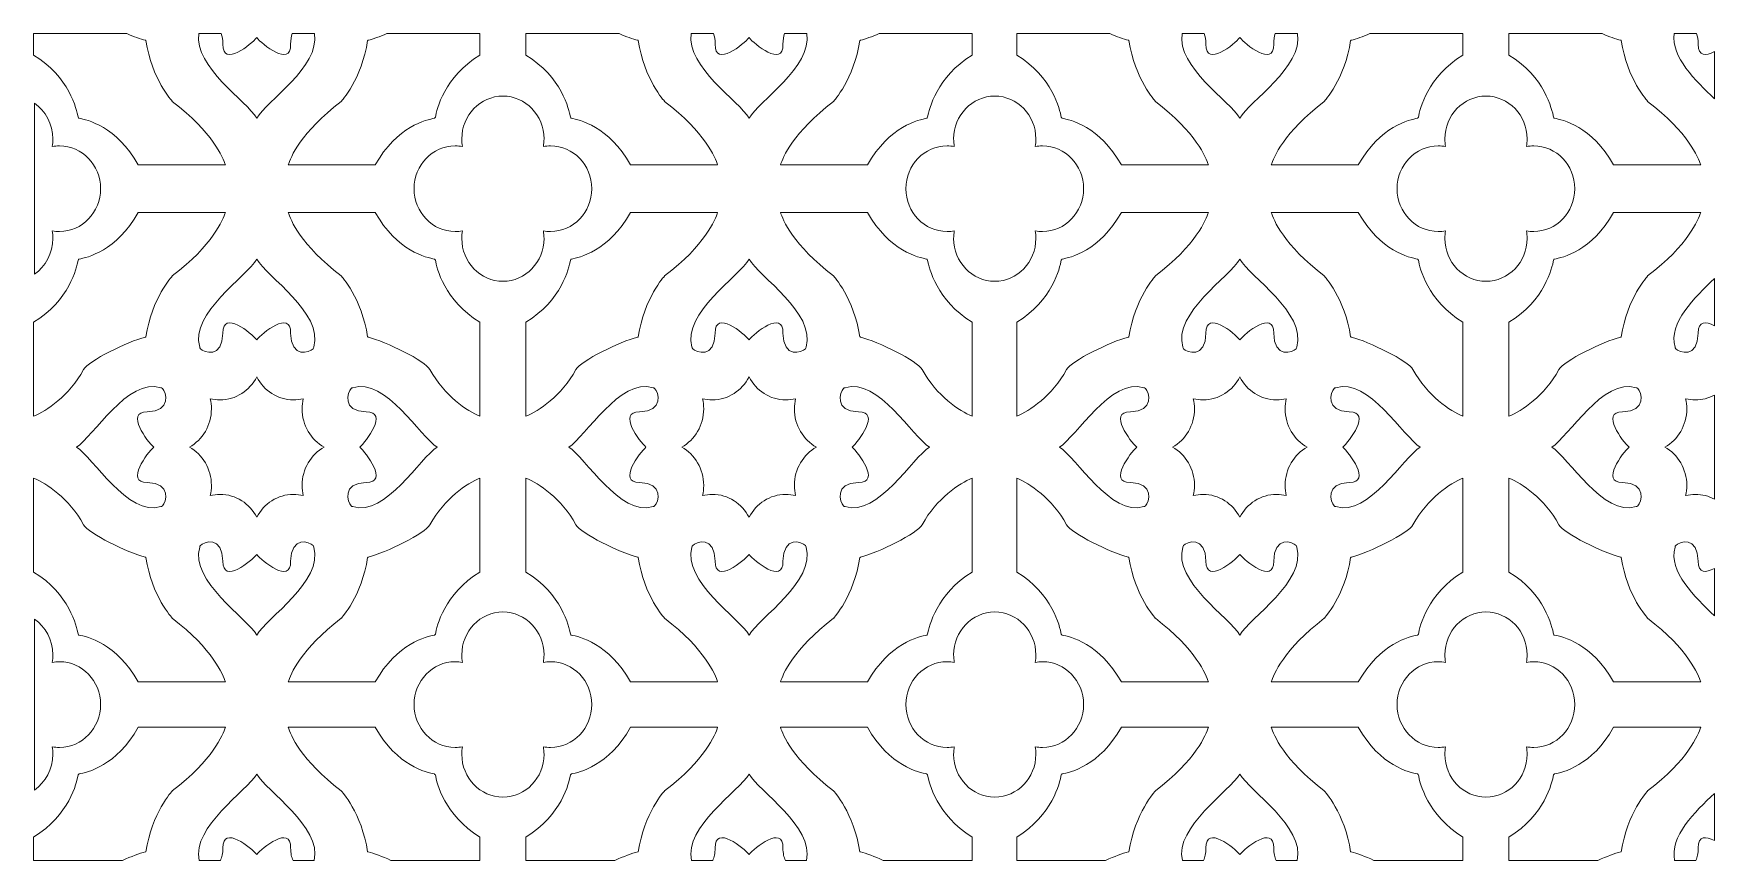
# Model space of a CAD drawing. Header units: millimetres. Extents: x -1200 to 1200, y -590 to 590.
import ezdxf

# ---------------------------------------------------------------- set-up
doc = ezdxf.new("R2010")
doc.units = ezdxf.units.MM
doc.header["$MEASUREMENT"] = 0
doc.layers.add('Layer 1', color=7, linetype='Continuous')

msp = doc.modelspace()

# ---------------------------------------------------------------- linework, layer by layer
at = {"layer": 'Layer 1', "color": 250, "lineweight": 9}
for points, knots in [([(-1135.4444, 469.4509), (-1135.4444, 469.4509), (-1135.1572, 469.142), (-1135.1572, 469.142), (-1124.8093, 467.5434), (-1081.2913, 457.6772), (-1050.5922, 402.4922), (-1050.5922, 402.4922), (-926.2766, 402.4922), (-926.2766, 402.4922), (-929.4344, 412.7042), (-944.124, 449.1335), (-1002.0419, 493.2975), (-1002.0419, 493.2975), (-1031.3481, 524.8968), (-1039.7222, 580.2292), (-1039.7196, 580.2319), (-1039.9428, 580.3044), (-1040.3501, 580.4369), (-1040.3762, 580.4451), (-1040.3945, 580.4519), (-1040.4219, 580.4601), (-1047.4815, 582.2364), (-1056.9521, 585.6686), (-1067.0834, 589.963), (-1067.0834, 589.963), (-1200.0603, 589.963), (-1200.0603, 589.963), (-1200.0603, 589.963), (-1200.0603, 559.3161), (-1200.0603, 559.3161), (-1149.2751, 528.2948), (-1138.3842, 481.7096), (-1136.4548, 470.5384), (-1136.4548, 470.5384), (-1135.7956, 469.8307), (-1135.7956, 469.8307), (-1135.7956, 469.8307), (-1135.4444, 469.4509), (-1135.4444, 469.4509)], [0, 0, 0, 0, 0.076923077, 0.076923077, 0.076923077, 0.153846154, 0.153846154, 0.153846154, 0.230769231, 0.230769231, 0.230769231, 0.307692308, 0.307692308, 0.307692308, 0.384615385, 0.384615385, 0.384615385, 0.461538462, 0.461538462, 0.461538462, 0.538461538, 0.538461538, 0.538461538, 0.615384615, 0.615384615, 0.615384615, 0.692307692, 0.692307692, 0.692307692, 0.769230769, 0.769230769, 0.769230769, 0.846153846, 0.846153846, 0.846153846, 0.923076923, 0.923076923, 0.923076923, 1, 1, 1, 1]), ([(-932.1457, 589.963), (-930.7319, 586.0853), (-929.8625, 581.1064), (-929.7947, 574.7666), (-930.3912, 540.9156), (-888.4618, 575.3418), (-881.4558, 584.2763), (-881.4506, 584.2722), (-881.4375, 584.264), (-881.4323, 584.2517), (-881.431, 584.264), (-881.4179, 584.2722), (-881.4114, 584.2763), (-874.4041, 575.3418), (-832.4772, 540.9156), (-833.0712, 574.7666), (-833.0034, 581.1064), (-832.1352, 586.0853), (-830.7202, 589.963), (-830.7202, 589.963), (-798.8959, 589.963), (-798.8959, 589.963), (-791.2998, 542.5034), (-867.7805, 493.2866), (-881.4323, 469.3156), (-895.0868, 493.2811), (-971.5661, 542.5034), (-963.9713, 589.963), (-963.9713, 589.963), (-932.1457, 589.963), (-932.1457, 589.963)], [0, 0, 0, 0, 0.1, 0.1, 0.1, 0.2, 0.2, 0.2, 0.3, 0.3, 0.3, 0.4, 0.4, 0.4, 0.5, 0.5, 0.5, 0.6, 0.6, 0.6, 0.7, 0.7, 0.7, 0.8, 0.8, 0.8, 0.9, 0.9, 0.9, 1, 1, 1, 1]), ([(-562.8043, 589.963), (-562.8043, 589.963), (-562.8043, 559.3175), (-562.8043, 559.3175), (-613.5895, 528.2948), (-624.4791, 481.7096), (-626.411, 470.5384), (-626.411, 470.5384), (-627.069, 469.8307), (-627.069, 469.8307), (-627.069, 469.8307), (-627.4215, 469.4509), (-627.4215, 469.4509), (-627.4215, 469.4509), (-627.7073, 469.142), (-627.7073, 469.142), (-638.0578, 467.5434), (-681.5719, 457.6772), (-712.2723, 402.4922), (-712.2723, 402.4922), (-836.5893, 402.4922), (-836.5893, 402.4922), (-833.4315, 412.7042), (-818.7418, 449.1335), (-760.824, 493.2975), (-760.824, 493.2975), (-731.5165, 524.8968), (-723.1437, 580.2292), (-723.1463, 580.2319), (-722.923, 580.3044), (-722.5158, 580.4369), (-722.4897, 580.4451), (-722.4714, 580.4519), (-722.4439, 580.4601), (-715.3831, 582.2364), (-705.9111, 585.6686), (-695.7825, 589.963), (-695.7825, 589.963), (-562.8043, 589.963), (-562.8043, 589.963)], [0, 0, 0, 0, 0.076923077, 0.076923077, 0.076923077, 0.153846154, 0.153846154, 0.153846154, 0.230769231, 0.230769231, 0.230769231, 0.307692308, 0.307692308, 0.307692308, 0.384615385, 0.384615385, 0.384615385, 0.461538462, 0.461538462, 0.461538462, 0.538461538, 0.538461538, 0.538461538, 0.615384615, 0.615384615, 0.615384615, 0.692307692, 0.692307692, 0.692307692, 0.769230769, 0.769230769, 0.769230769, 0.846153846, 0.846153846, 0.846153846, 0.923076923, 0.923076923, 0.923076923, 1, 1, 1, 1]), ([(-432.4786, 469.4509), (-432.4786, 469.4509), (-432.19, 469.142), (-432.19, 469.142), (-421.8422, 467.5434), (-378.3254, 457.6772), (-347.6238, 402.4922), (-347.6238, 402.4922), (-223.3107, 402.4922), (-223.3107, 402.4922), (-226.4672, 412.7042), (-241.1569, 449.1335), (-299.0761, 493.2975), (-299.0761, 493.2975), (-328.3822, 524.8968), (-336.7551, 580.2292), (-336.7524, 580.2319), (-336.9743, 580.3044), (-337.3829, 580.4369), (-337.409, 580.4451), (-337.4273, 580.4519), (-337.4548, 580.4601), (-344.5156, 582.2364), (-353.9889, 585.6686), (-364.1202, 589.963), (-364.1202, 589.963), (-497.0931, 589.963), (-497.0931, 589.963), (-497.0931, 589.963), (-497.0931, 559.3161), (-497.0931, 559.3161), (-446.3092, 528.2948), (-435.4184, 481.7096), (-433.4889, 470.5384), (-433.4889, 470.5384), (-432.8297, 469.8307), (-432.8297, 469.8307), (-432.8297, 469.8307), (-432.4786, 469.4509), (-432.4786, 469.4509)], [0, 0, 0, 0, 0.076923077, 0.076923077, 0.076923077, 0.153846154, 0.153846154, 0.153846154, 0.230769231, 0.230769231, 0.230769231, 0.307692308, 0.307692308, 0.307692308, 0.384615385, 0.384615385, 0.384615385, 0.461538462, 0.461538462, 0.461538462, 0.538461538, 0.538461538, 0.538461538, 0.615384615, 0.615384615, 0.615384615, 0.692307692, 0.692307692, 0.692307692, 0.769230769, 0.769230769, 0.769230769, 0.846153846, 0.846153846, 0.846153846, 0.923076923, 0.923076923, 0.923076923, 1, 1, 1, 1]), ([(-178.4651, 469.3156), (-164.8133, 493.2866), (-88.3353, 542.5034), (-95.93, 589.963), (-95.93, 589.963), (-127.757, 589.963), (-127.757, 589.963), (-129.172, 586.0853), (-130.0362, 581.1064), (-130.104, 574.7666), (-129.5101, 540.9156), (-171.4369, 575.3418), (-178.4429, 584.2763), (-178.4508, 584.2722), (-178.4638, 584.264), (-178.4665, 584.2517), (-178.4704, 584.264), (-178.482, 584.2722), (-178.4886, 584.2763), (-185.496, 575.3418), (-227.4228, 540.9156), (-226.8275, 574.7666), (-226.8953, 581.1064), (-227.7674, 586.0853), (-229.1812, 589.963), (-229.1812, 589.963), (-261.0067, 589.963), (-261.0067, 589.963), (-268.6016, 542.5034), (-192.1209, 493.2811), (-178.4651, 469.3156)], [0, 0, 0, 0, 0.1, 0.1, 0.1, 0.2, 0.2, 0.2, 0.3, 0.3, 0.3, 0.4, 0.4, 0.4, 0.5, 0.5, 0.5, 0.6, 0.6, 0.6, 0.7, 0.7, 0.7, 0.8, 0.8, 0.8, 0.9, 0.9, 0.9, 1, 1, 1, 1]), ([(75.5444, 469.4509), (75.5444, 469.4509), (75.2585, 469.142), (75.2585, 469.142), (64.9093, 467.5434), (21.3952, 457.6772), (-9.3065, 402.4922), (-9.3065, 402.4922), (-133.6234, 402.4922), (-133.6234, 402.4922), (-130.4631, 412.7042), (-115.776, 449.1335), (-57.8556, 493.2975), (-57.8556, 493.2975), (-28.5494, 524.8968), (-20.1765, 580.2292), (-20.1791, 580.2319), (-19.9559, 580.3044), (-19.5486, 580.4369), (-19.5212, 580.4451), (-19.5029, 580.4519), (-19.4755, 580.4601), (-12.4159, 582.2364), (-2.9491, 585.6686), (7.1808, 589.963), (7.1808, 589.963), (140.1629, 589.963), (140.1629, 589.963), (140.1629, 589.963), (140.1629, 559.3175), (140.1629, 559.3175), (89.3764, 528.2948), (78.4881, 481.7096), (76.5547, 470.5384), (76.5547, 470.5384), (75.8981, 469.8307), (75.8981, 469.8307), (75.8981, 469.8307), (75.5444, 469.4509), (75.5444, 469.4509)], [0, 0, 0, 0, 0.076923077, 0.076923077, 0.076923077, 0.153846154, 0.153846154, 0.153846154, 0.230769231, 0.230769231, 0.230769231, 0.307692308, 0.307692308, 0.307692308, 0.384615385, 0.384615385, 0.384615385, 0.461538462, 0.461538462, 0.461538462, 0.538461538, 0.538461538, 0.538461538, 0.615384615, 0.615384615, 0.615384615, 0.692307692, 0.692307692, 0.692307692, 0.769230769, 0.769230769, 0.769230769, 0.846153846, 0.846153846, 0.846153846, 0.923076923, 0.923076923, 0.923076923, 1, 1, 1, 1]), ([(268.2772, 469.4509), (268.2772, 469.4509), (268.5644, 469.142), (268.5644, 469.142), (278.9137, 467.5434), (322.4291, 457.6772), (353.1294, 402.4922), (353.1294, 402.4922), (477.4464, 402.4922), (477.4464, 402.4922), (474.2874, 412.7042), (459.5977, 449.1335), (401.6797, 493.2975), (401.6797, 493.2975), (372.371, 524.8968), (363.9995, 580.2292), (364.0021, 580.2319), (363.7789, 580.3044), (363.3715, 580.4369), (363.3455, 580.4451), (363.3272, 580.4519), (363.2998, 580.4601), (356.2402, 582.2364), (346.7643, 585.6686), (336.6344, 589.963), (336.6344, 589.963), (203.6613, 589.963), (203.6613, 589.963), (203.6613, 589.963), (203.6613, 559.3161), (203.6613, 559.3161), (254.4452, 528.2948), (265.3362, 481.7096), (267.2669, 470.5384), (267.2669, 470.5384), (267.9248, 469.8307), (267.9248, 469.8307), (267.9248, 469.8307), (268.2772, 469.4509), (268.2772, 469.4509)], [0, 0, 0, 0, 0.076923077, 0.076923077, 0.076923077, 0.153846154, 0.153846154, 0.153846154, 0.230769231, 0.230769231, 0.230769231, 0.307692308, 0.307692308, 0.307692308, 0.384615385, 0.384615385, 0.384615385, 0.461538462, 0.461538462, 0.461538462, 0.538461538, 0.538461538, 0.538461538, 0.615384615, 0.615384615, 0.615384615, 0.692307692, 0.692307692, 0.692307692, 0.769230769, 0.769230769, 0.769230769, 0.846153846, 0.846153846, 0.846153846, 0.923076923, 0.923076923, 0.923076923, 1, 1, 1, 1]), ([(522.2894, 469.3156), (535.9425, 493.2866), (612.4193, 542.5034), (604.8232, 589.963), (604.8232, 589.963), (572.9989, 589.963), (572.9989, 589.963), (571.5851, 586.0853), (570.717, 581.1064), (570.6504, 574.7666), (571.2444, 540.9156), (529.3177, 575.3418), (522.3103, 584.2763), (522.3038, 584.2722), (522.2907, 584.264), (522.2881, 584.2517), (522.2829, 584.264), (522.2712, 584.2722), (522.2659, 584.2763), (515.2598, 575.3418), (473.3318, 540.9156), (473.927, 574.7666), (473.8591, 581.1064), (472.9872, 586.0853), (471.572, 589.963), (471.572, 589.963), (439.7465, 589.963), (439.7465, 589.963), (432.1516, 542.5034), (508.635, 493.2811), (522.2894, 469.3156)], [0, 0, 0, 0, 0.1, 0.1, 0.1, 0.2, 0.2, 0.2, 0.3, 0.3, 0.3, 0.4, 0.4, 0.4, 0.5, 0.5, 0.5, 0.6, 0.6, 0.6, 0.7, 0.7, 0.7, 0.8, 0.8, 0.8, 0.9, 0.9, 0.9, 1, 1, 1, 1]), ([(776.3002, 469.4509), (776.3002, 469.4509), (776.0143, 469.142), (776.0143, 469.142), (765.6652, 467.5434), (722.1484, 457.6772), (691.4481, 402.4922), (691.4481, 402.4922), (567.1324, 402.4922), (567.1324, 402.4922), (570.2901, 412.7042), (584.9798, 449.1335), (642.899, 493.2975), (642.899, 493.2975), (672.2052, 524.8968), (680.578, 580.2292), (680.5754, 580.2319), (680.7986, 580.3044), (681.206, 580.4369), (681.2308, 580.4451), (681.2516, 580.4519), (681.2777, 580.4601), (688.3373, 582.2364), (697.8041, 585.6686), (707.934, 589.963), (707.934, 589.963), (840.9187, 589.963), (840.9187, 589.963), (840.9187, 589.963), (840.9187, 559.3175), (840.9187, 559.3175), (790.1309, 528.2948), (779.24, 481.7096), (777.3106, 470.5384), (777.3106, 470.5384), (776.6527, 469.8307), (776.6527, 469.8307), (776.6527, 469.8307), (776.3002, 469.4509), (776.3002, 469.4509)], [0, 0, 0, 0, 0.076923077, 0.076923077, 0.076923077, 0.153846154, 0.153846154, 0.153846154, 0.230769231, 0.230769231, 0.230769231, 0.307692308, 0.307692308, 0.307692308, 0.384615385, 0.384615385, 0.384615385, 0.461538462, 0.461538462, 0.461538462, 0.538461538, 0.538461538, 0.538461538, 0.615384615, 0.615384615, 0.615384615, 0.692307692, 0.692307692, 0.692307692, 0.769230769, 0.769230769, 0.769230769, 0.846153846, 0.846153846, 0.846153846, 0.923076923, 0.923076923, 0.923076923, 1, 1, 1, 1]), ([(971.2457, 469.4509), (971.2457, 469.4509), (971.5316, 469.142), (971.5316, 469.142), (981.8808, 467.5434), (1025.3949, 457.6772), (1056.0953, 402.4922), (1056.0953, 402.4922), (1180.4123, 402.4922), (1180.4123, 402.4922), (1177.2545, 412.7042), (1162.5649, 449.1335), (1104.6456, 493.2975), (1104.6456, 493.2975), (1075.3382, 524.8968), (1066.9667, 580.2292), (1066.9692, 580.2319), (1066.7447, 580.3044), (1066.3374, 580.4369), (1066.3113, 580.4451), (1066.293, 580.4519), (1066.2669, 580.4601), (1059.206, 582.2364), (1049.7315, 585.6686), (1039.6003, 589.963), (1039.6003, 589.963), (906.6285, 589.963), (906.6285, 589.963), (906.6285, 589.963), (906.6285, 559.3161), (906.6285, 559.3161), (957.4124, 528.2948), (968.3021, 481.7096), (970.2341, 470.5384), (970.2341, 470.5384), (970.8919, 469.8307), (970.8919, 469.8307), (970.8919, 469.8307), (971.2457, 469.4509), (971.2457, 469.4509)], [0, 0, 0, 0, 0.076923077, 0.076923077, 0.076923077, 0.153846154, 0.153846154, 0.153846154, 0.230769231, 0.230769231, 0.230769231, 0.307692308, 0.307692308, 0.307692308, 0.384615385, 0.384615385, 0.384615385, 0.461538462, 0.461538462, 0.461538462, 0.538461538, 0.538461538, 0.538461538, 0.615384615, 0.615384615, 0.615384615, 0.692307692, 0.692307692, 0.692307692, 0.769230769, 0.769230769, 0.769230769, 0.846153846, 0.846153846, 0.846153846, 0.923076923, 0.923076923, 0.923076923, 1, 1, 1, 1]), ([(1199.9397, 564.3551), (1188.007, 558.044), (1176.5796, 556.9797), (1176.8928, 574.7666), (1176.825, 581.1064), (1175.953, 586.0853), (1174.5392, 589.963), (1174.5392, 589.963), (1142.7136, 589.963), (1142.7136, 589.963), (1137.3993, 556.7515), (1173.2508, 522.6751), (1199.9397, 496.9962), (1199.9397, 496.9962), (1199.9397, 564.3551), (1199.9397, 564.3551)], [0, 0, 0, 0, 0.2, 0.2, 0.2, 0.4, 0.4, 0.4, 0.6, 0.6, 0.6, 0.8, 0.8, 0.8, 1, 1, 1, 1]), ([(-1198.9207, 246.6712), (-1198.9207, 246.6712), (-1198.9207, 490.6618), (-1198.9207, 490.6618), (-1183.0641, 479.6929), (-1172.5751, 460.9277), (-1172.5751, 439.6894), (-1172.5751, 435.9934), (-1172.8937, 432.374), (-1173.502, 428.8557), (-1170.1236, 429.4883), (-1166.6486, 429.8189), (-1163.0979, 429.8189), (-1130.7606, 429.8189), (-1104.3864, 402.3488), (-1104.3864, 368.6699), (-1104.3864, 334.9871), (-1130.7606, 307.5169), (-1163.0979, 307.5169), (-1166.6474, 307.5169), (-1170.125, 307.8489), (-1173.5032, 308.4829), (-1172.895, 304.9645), (-1172.5778, 301.341), (-1172.5778, 297.6465), (-1172.5764, 276.4082), (-1183.0653, 257.6416), (-1198.9207, 246.6712)], [0, 0, 0, 0, 0.111111111, 0.111111111, 0.111111111, 0.222222222, 0.222222222, 0.222222222, 0.333333333, 0.333333333, 0.333333333, 0.444444444, 0.444444444, 0.444444444, 0.555555556, 0.555555556, 0.555555556, 0.666666667, 0.666666667, 0.666666667, 0.777777778, 0.777777778, 0.777777778, 0.888888889, 0.888888889, 0.888888889, 1, 1, 1, 1]), ([(-529.9487, 500.8424), (-497.6127, 500.8424), (-471.2371, 473.3709), (-471.2371, 439.6894), (-471.2371, 435.9934), (-471.5556, 432.374), (-472.1653, 428.8557), (-468.7856, 429.4883), (-465.308, 429.8189), (-461.7613, 429.8189), (-429.4227, 429.8189), (-403.0484, 402.3488), (-403.047, 368.6699), (-403.0484, 334.9871), (-429.4227, 307.5169), (-461.76, 307.5169), (-465.3067, 307.5169), (-468.7856, 307.8489), (-472.1653, 308.4829), (-471.5569, 304.9645), (-471.2385, 301.341), (-471.2385, 297.6465), (-471.2371, 263.965), (-497.6127, 236.4948), (-529.9487, 236.4934), (-562.286, 236.4948), (-588.6616, 263.965), (-588.6616, 297.6451), (-588.6616, 301.341), (-588.3431, 304.9645), (-587.7348, 308.4829), (-591.1131, 307.8489), (-594.5881, 307.5169), (-598.1387, 307.5169), (-630.4774, 307.5169), (-656.8517, 334.9871), (-656.8517, 368.6699), (-656.8517, 402.3488), (-630.476, 429.8203), (-598.1401, 429.8203), (-594.5881, 429.8203), (-591.1131, 429.4883), (-587.7348, 428.8557), (-588.3431, 432.374), (-588.6616, 435.9934), (-588.6616, 439.688), (-588.6616, 473.3709), (-562.286, 500.8424), (-529.9487, 500.8424)], [0, 0, 0, 0, 0.0625, 0.0625, 0.0625, 0.125, 0.125, 0.125, 0.1875, 0.1875, 0.1875, 0.25, 0.25, 0.25, 0.3125, 0.3125, 0.3125, 0.375, 0.375, 0.375, 0.4375, 0.4375, 0.4375, 0.5, 0.5, 0.5, 0.5625, 0.5625, 0.5625, 0.625, 0.625, 0.625, 0.6875, 0.6875, 0.6875, 0.75, 0.75, 0.75, 0.8125, 0.8125, 0.8125, 0.875, 0.875, 0.875, 0.9375, 0.9375, 0.9375, 1, 1, 1, 1]), ([(172.3749, 500.8424), (204.7122, 500.8424), (231.0878, 473.3709), (231.0878, 439.6894), (231.0878, 435.9934), (230.768, 432.374), (230.1609, 428.8557), (233.538, 429.4883), (237.0155, 429.8189), (240.5623, 429.8189), (272.9023, 429.8189), (299.2766, 402.3488), (299.2778, 368.6699), (299.2778, 334.9871), (272.9023, 307.5169), (240.5637, 307.5169), (237.0155, 307.5169), (233.538, 307.8489), (230.1597, 308.4829), (230.768, 304.9645), (231.0865, 301.341), (231.0865, 297.6465), (231.0865, 263.965), (204.7135, 236.4948), (172.3749, 236.4934), (140.0376, 236.4948), (113.662, 263.965), (113.662, 297.6451), (113.662, 301.341), (113.9805, 304.9645), (114.5902, 308.4829), (111.2131, 307.8489), (107.7355, 307.5169), (104.1874, 307.5169), (71.8476, 307.5169), (45.4733, 334.9871), (45.4733, 368.6699), (45.4733, 402.3488), (71.8488, 429.8203), (104.1861, 429.8203), (107.7342, 429.8203), (111.2131, 429.4883), (114.5902, 428.8557), (113.9805, 432.374), (113.662, 435.9934), (113.662, 439.688), (113.6633, 473.3709), (140.0376, 500.8424), (172.3749, 500.8424)], [0, 0, 0, 0, 0.0625, 0.0625, 0.0625, 0.125, 0.125, 0.125, 0.1875, 0.1875, 0.1875, 0.25, 0.25, 0.25, 0.3125, 0.3125, 0.3125, 0.375, 0.375, 0.375, 0.4375, 0.4375, 0.4375, 0.5, 0.5, 0.5, 0.5625, 0.5625, 0.5625, 0.625, 0.625, 0.625, 0.6875, 0.6875, 0.6875, 0.75, 0.75, 0.75, 0.8125, 0.8125, 0.8125, 0.875, 0.875, 0.875, 0.9375, 0.9375, 0.9375, 1, 1, 1, 1]), ([(873.773, 500.8424), (906.1076, 500.8424), (932.4845, 473.3709), (932.4845, 439.6894), (932.4845, 435.9934), (932.166, 432.374), (931.5577, 428.8557), (934.9361, 429.4883), (938.4123, 429.8189), (941.9605, 429.8189), (974.2991, 429.8189), (1000.6733, 402.3488), (1000.6746, 368.6699), (1000.6733, 334.9871), (974.2991, 307.5169), (941.9617, 307.5169), (938.4123, 307.5169), (934.9348, 307.8489), (931.5564, 308.4829), (932.166, 304.9645), (932.4833, 301.341), (932.4833, 297.6465), (932.4845, 263.965), (906.109, 236.4948), (873.773, 236.4934), (841.4344, 236.4948), (815.0601, 263.965), (815.0601, 297.6451), (815.0601, 301.341), (815.3787, 304.9645), (815.9869, 308.4829), (812.6086, 307.8489), (809.131, 307.5169), (805.5842, 307.5169), (773.2456, 307.5169), (746.8701, 334.9871), (746.8701, 368.6699), (746.8701, 402.3488), (773.2456, 429.8203), (805.5829, 429.8203), (809.131, 429.8203), (812.6086, 429.4883), (815.9869, 428.8557), (815.3787, 432.374), (815.0601, 435.9934), (815.0601, 439.688), (815.0614, 473.3709), (841.4344, 500.8424), (873.773, 500.8424)], [0, 0, 0, 0, 0.0625, 0.0625, 0.0625, 0.125, 0.125, 0.125, 0.1875, 0.1875, 0.1875, 0.25, 0.25, 0.25, 0.3125, 0.3125, 0.3125, 0.375, 0.375, 0.375, 0.4375, 0.4375, 0.4375, 0.5, 0.5, 0.5, 0.5625, 0.5625, 0.5625, 0.625, 0.625, 0.625, 0.6875, 0.6875, 0.6875, 0.75, 0.75, 0.75, 0.8125, 0.8125, 0.8125, 0.875, 0.875, 0.875, 0.9375, 0.9375, 0.9375, 1, 1, 1, 1]), ([(-1135.4444, 267.8904), (-1135.4444, 267.8904), (-1135.1572, 268.1978), (-1135.1572, 268.1978), (-1124.8093, 269.7965), (-1081.2913, 279.6628), (-1050.5922, 334.849), (-1050.5922, 334.849), (-926.2753, 334.849), (-926.2753, 334.849), (-929.4317, 324.6371), (-944.1227, 288.2092), (-1002.0419, 244.0437), (-1002.0419, 244.0437), (-1031.3481, 212.4432), (-1039.7222, 157.1093), (-1039.7196, 157.1079), (-1039.9428, 157.0355), (-1040.3501, 156.903), (-1040.3762, 156.8962), (-1040.3945, 156.8893), (-1040.4219, 156.8811), (-1065.7506, 150.5045), (-1122.0784, 122.8156), (-1128.6995, 110.4777), (-1149.2686, 72.6561), (-1181.8983, 51.6597), (-1200.0603, 43.8319), (-1200.0603, 43.8319), (-1200.0603, 178.0252), (-1200.0603, 178.0252), (-1149.2751, 209.0451), (-1138.3842, 255.6303), (-1136.4548, 266.8001), (-1136.4548, 266.8001), (-1135.7956, 267.5106), (-1135.7956, 267.5106), (-1135.7956, 267.5106), (-1135.4444, 267.8904), (-1135.4444, 267.8904)], [0, 0, 0, 0, 0.076923077, 0.076923077, 0.076923077, 0.153846154, 0.153846154, 0.153846154, 0.230769231, 0.230769231, 0.230769231, 0.307692308, 0.307692308, 0.307692308, 0.384615385, 0.384615385, 0.384615385, 0.461538462, 0.461538462, 0.461538462, 0.538461538, 0.538461538, 0.538461538, 0.615384615, 0.615384615, 0.615384615, 0.692307692, 0.692307692, 0.692307692, 0.769230769, 0.769230769, 0.769230769, 0.846153846, 0.846153846, 0.846153846, 0.923076923, 0.923076923, 0.923076923, 1, 1, 1, 1]), ([(-627.4215, 267.8904), (-627.4215, 267.8904), (-627.7073, 268.1978), (-627.7073, 268.1978), (-638.0578, 269.7965), (-681.5733, 279.6628), (-712.2723, 334.849), (-712.2723, 334.849), (-836.5905, 334.849), (-836.5905, 334.849), (-833.4341, 324.6371), (-818.7432, 288.2092), (-760.824, 244.0437), (-760.824, 244.0437), (-731.5165, 212.4432), (-723.1437, 157.1093), (-723.1463, 157.1079), (-722.923, 157.0355), (-722.5158, 156.903), (-722.4897, 156.8962), (-722.4714, 156.8893), (-722.4439, 156.8811), (-697.114, 150.5045), (-640.7875, 122.8156), (-634.1651, 110.4777), (-613.5959, 72.6548), (-580.9662, 51.6583), (-562.8043, 43.8319), (-562.8043, 43.8319), (-562.8043, 178.0238), (-562.8043, 178.0238), (-613.5895, 209.0451), (-624.4791, 255.6303), (-626.411, 266.8001), (-626.411, 266.8001), (-627.069, 267.5106), (-627.069, 267.5106), (-627.069, 267.5106), (-627.4215, 267.8904), (-627.4215, 267.8904)], [0, 0, 0, 0, 0.076923077, 0.076923077, 0.076923077, 0.153846154, 0.153846154, 0.153846154, 0.230769231, 0.230769231, 0.230769231, 0.307692308, 0.307692308, 0.307692308, 0.384615385, 0.384615385, 0.384615385, 0.461538462, 0.461538462, 0.461538462, 0.538461538, 0.538461538, 0.538461538, 0.615384615, 0.615384615, 0.615384615, 0.692307692, 0.692307692, 0.692307692, 0.769230769, 0.769230769, 0.769230769, 0.846153846, 0.846153846, 0.846153846, 0.923076923, 0.923076923, 0.923076923, 1, 1, 1, 1]), ([(-432.4786, 267.8904), (-432.4786, 267.8904), (-432.19, 268.1978), (-432.19, 268.1978), (-421.8422, 269.7965), (-378.3254, 279.6628), (-347.6238, 334.849), (-347.6238, 334.849), (-223.3095, 334.849), (-223.3095, 334.849), (-226.4659, 324.6371), (-241.1555, 288.2092), (-299.0761, 244.0437), (-299.0761, 244.0437), (-328.3822, 212.4432), (-336.7551, 157.1093), (-336.7524, 157.1079), (-336.9743, 157.0355), (-337.3829, 156.903), (-337.409, 156.8962), (-337.4273, 156.8893), (-337.4548, 156.8811), (-362.7847, 150.5045), (-419.1113, 122.8156), (-425.7336, 110.4777), (-446.3014, 72.6561), (-478.9325, 51.6597), (-497.0931, 43.8319), (-497.0931, 43.8319), (-497.0931, 178.0252), (-497.0931, 178.0252), (-446.3092, 209.0451), (-435.4184, 255.6303), (-433.4889, 266.8001), (-433.4889, 266.8001), (-432.8297, 267.5106), (-432.8297, 267.5106), (-432.8297, 267.5106), (-432.4786, 267.8904), (-432.4786, 267.8904)], [0, 0, 0, 0, 0.076923077, 0.076923077, 0.076923077, 0.153846154, 0.153846154, 0.153846154, 0.230769231, 0.230769231, 0.230769231, 0.307692308, 0.307692308, 0.307692308, 0.384615385, 0.384615385, 0.384615385, 0.461538462, 0.461538462, 0.461538462, 0.538461538, 0.538461538, 0.538461538, 0.615384615, 0.615384615, 0.615384615, 0.692307692, 0.692307692, 0.692307692, 0.769230769, 0.769230769, 0.769230769, 0.846153846, 0.846153846, 0.846153846, 0.923076923, 0.923076923, 0.923076923, 1, 1, 1, 1]), ([(75.5444, 267.8904), (75.5444, 267.8904), (75.2585, 268.1978), (75.2585, 268.1978), (64.9093, 269.7965), (21.3939, 279.6628), (-9.3065, 334.849), (-9.3065, 334.849), (-133.6247, 334.849), (-133.6247, 334.849), (-130.4656, 324.6371), (-115.7773, 288.2092), (-57.8556, 244.0437), (-57.8556, 244.0437), (-28.5494, 212.4432), (-20.1765, 157.1093), (-20.1791, 157.1079), (-19.9559, 157.0355), (-19.5486, 156.903), (-19.5212, 156.8962), (-19.5029, 156.8893), (-19.4755, 156.8811), (5.8531, 150.5045), (62.1784, 122.8156), (68.8033, 110.4777), (89.3712, 72.6548), (121.9996, 51.6583), (140.1629, 43.8319), (140.1629, 43.8319), (140.1629, 178.0238), (140.1629, 178.0238), (89.3764, 209.0451), (78.4881, 255.6303), (76.5547, 266.8001), (76.5547, 266.8001), (75.8981, 267.5106), (75.8981, 267.5106), (75.8981, 267.5106), (75.5444, 267.8904), (75.5444, 267.8904)], [0, 0, 0, 0, 0.076923077, 0.076923077, 0.076923077, 0.153846154, 0.153846154, 0.153846154, 0.230769231, 0.230769231, 0.230769231, 0.307692308, 0.307692308, 0.307692308, 0.384615385, 0.384615385, 0.384615385, 0.461538462, 0.461538462, 0.461538462, 0.538461538, 0.538461538, 0.538461538, 0.615384615, 0.615384615, 0.615384615, 0.692307692, 0.692307692, 0.692307692, 0.769230769, 0.769230769, 0.769230769, 0.846153846, 0.846153846, 0.846153846, 0.923076923, 0.923076923, 0.923076923, 1, 1, 1, 1]), ([(268.2772, 267.8904), (268.2772, 267.8904), (268.5644, 268.1978), (268.5644, 268.1978), (278.9137, 269.7965), (322.4291, 279.6628), (353.1294, 334.849), (353.1294, 334.849), (477.4464, 334.849), (477.4464, 334.849), (474.2886, 324.6371), (459.599, 288.2092), (401.6797, 244.0437), (401.6797, 244.0437), (372.371, 212.4432), (363.9995, 157.1093), (364.0021, 157.1079), (363.7789, 157.0355), (363.3715, 156.903), (363.3455, 156.8962), (363.3272, 156.8893), (363.2998, 156.8811), (337.9699, 150.5045), (281.6432, 122.8156), (275.0209, 110.4777), (254.4544, 72.6561), (221.8221, 51.6597), (203.6613, 43.8319), (203.6613, 43.8319), (203.6613, 178.0252), (203.6613, 178.0252), (254.4452, 209.0451), (265.3362, 255.6303), (267.2669, 266.8001), (267.2669, 266.8001), (267.9248, 267.5106), (267.9248, 267.5106), (267.9248, 267.5106), (268.2772, 267.8904), (268.2772, 267.8904)], [0, 0, 0, 0, 0.076923077, 0.076923077, 0.076923077, 0.153846154, 0.153846154, 0.153846154, 0.230769231, 0.230769231, 0.230769231, 0.307692308, 0.307692308, 0.307692308, 0.384615385, 0.384615385, 0.384615385, 0.461538462, 0.461538462, 0.461538462, 0.538461538, 0.538461538, 0.538461538, 0.615384615, 0.615384615, 0.615384615, 0.692307692, 0.692307692, 0.692307692, 0.769230769, 0.769230769, 0.769230769, 0.846153846, 0.846153846, 0.846153846, 0.923076923, 0.923076923, 0.923076923, 1, 1, 1, 1]), ([(776.3002, 267.8904), (776.3002, 267.8904), (776.0143, 268.1978), (776.0143, 268.1978), (765.6652, 269.7965), (722.1471, 279.6628), (691.4481, 334.849), (691.4481, 334.849), (567.1324, 334.849), (567.1324, 334.849), (570.2889, 324.6371), (584.9785, 288.2092), (642.899, 244.0437), (642.899, 244.0437), (672.2052, 212.4432), (680.578, 157.1093), (680.5754, 157.1079), (680.7986, 157.0355), (681.206, 156.903), (681.2308, 156.8962), (681.2516, 156.8893), (681.2777, 156.8811), (706.6063, 150.5045), (762.9343, 122.8156), (769.5552, 110.4777), (790.1244, 72.6548), (822.7541, 51.6583), (840.9187, 43.8319), (840.9187, 43.8319), (840.9187, 178.0238), (840.9187, 178.0238), (790.1309, 209.0451), (779.24, 255.6303), (777.3106, 266.8001), (777.3106, 266.8001), (776.6527, 267.5106), (776.6527, 267.5106), (776.6527, 267.5106), (776.3002, 267.8904), (776.3002, 267.8904)], [0, 0, 0, 0, 0.076923077, 0.076923077, 0.076923077, 0.153846154, 0.153846154, 0.153846154, 0.230769231, 0.230769231, 0.230769231, 0.307692308, 0.307692308, 0.307692308, 0.384615385, 0.384615385, 0.384615385, 0.461538462, 0.461538462, 0.461538462, 0.538461538, 0.538461538, 0.538461538, 0.615384615, 0.615384615, 0.615384615, 0.692307692, 0.692307692, 0.692307692, 0.769230769, 0.769230769, 0.769230769, 0.846153846, 0.846153846, 0.846153846, 0.923076923, 0.923076923, 0.923076923, 1, 1, 1, 1]), ([(971.2457, 267.8904), (971.2457, 267.8904), (971.5316, 268.1978), (971.5316, 268.1978), (981.8808, 269.7965), (1025.3949, 279.6628), (1056.0953, 334.849), (1056.0953, 334.849), (1180.4135, 334.849), (1180.4135, 334.849), (1177.2558, 324.6371), (1162.5674, 288.2092), (1104.6456, 244.0437), (1104.6456, 244.0437), (1075.3382, 212.4432), (1066.9667, 157.1093), (1066.9692, 157.1079), (1066.7447, 157.0355), (1066.3374, 156.903), (1066.3113, 156.8962), (1066.293, 156.8893), (1066.2669, 156.8811), (1040.937, 150.5045), (984.6104, 122.8156), (977.9881, 110.4777), (957.4202, 72.6561), (924.7905, 51.6597), (906.6285, 43.8319), (906.6285, 43.8319), (906.6285, 178.0252), (906.6285, 178.0252), (957.4124, 209.0451), (968.3021, 255.6303), (970.2341, 266.8001), (970.2341, 266.8001), (970.8919, 267.5106), (970.8919, 267.5106), (970.8919, 267.5106), (971.2457, 267.8904), (971.2457, 267.8904)], [0, 0, 0, 0, 0.076923077, 0.076923077, 0.076923077, 0.153846154, 0.153846154, 0.153846154, 0.230769231, 0.230769231, 0.230769231, 0.307692308, 0.307692308, 0.307692308, 0.384615385, 0.384615385, 0.384615385, 0.461538462, 0.461538462, 0.461538462, 0.538461538, 0.538461538, 0.538461538, 0.615384615, 0.615384615, 0.615384615, 0.692307692, 0.692307692, 0.692307692, 0.769230769, 0.769230769, 0.769230769, 0.846153846, 0.846153846, 0.846153846, 0.923076923, 0.923076923, 0.923076923, 1, 1, 1, 1]), ([(-881.4336, 268.0243), (-867.321, 243.2499), (-786.0729, 191.4973), (-799.9428, 142.5907), (-800.1869, 141.7244), (-800.3553, 140.8732), (-800.9363, 140.164), (-805.543, 134.5689), (-832.6861, 125.9296), (-833.0712, 162.5747), (-832.4772, 196.4242), (-874.4053, 161.9994), (-881.4114, 153.0609), (-881.4192, 153.0704), (-881.4271, 153.0786), (-881.4336, 153.0855), (-881.4401, 153.0786), (-881.4479, 153.0704), (-881.4545, 153.0609), (-888.4605, 161.9994), (-930.3912, 196.4242), (-929.7947, 162.5747), (-930.1798, 125.9296), (-957.3242, 134.5689), (-961.9283, 140.164), (-962.5118, 140.8732), (-962.6777, 141.7244), (-962.9231, 142.5907), (-976.7942, 191.4973), (-895.5463, 243.2499), (-881.4336, 268.0243)], [0, 0, 0, 0, 0.1, 0.1, 0.1, 0.2, 0.2, 0.2, 0.3, 0.3, 0.3, 0.4, 0.4, 0.4, 0.5, 0.5, 0.5, 0.6, 0.6, 0.6, 0.7, 0.7, 0.7, 0.8, 0.8, 0.8, 0.9, 0.9, 0.9, 1, 1, 1, 1]), ([(-178.4665, 268.0243), (-164.3537, 243.2499), (-83.1071, 191.4973), (-96.9756, 142.5907), (-97.2211, 141.7244), (-97.3882, 140.8732), (-97.9704, 140.164), (-102.5758, 134.5689), (-129.7189, 125.9296), (-130.104, 162.5747), (-129.5101, 196.4242), (-171.4382, 161.9994), (-178.4456, 153.0609), (-178.4521, 153.0704), (-178.4586, 153.0786), (-178.4665, 153.0855), (-178.4729, 153.0786), (-178.4795, 153.0704), (-178.4873, 153.0609), (-185.4946, 161.9994), (-227.4228, 196.4242), (-226.8275, 162.5747), (-227.2126, 125.9296), (-254.3584, 134.5689), (-258.9624, 140.164), (-259.546, 140.8732), (-259.7105, 141.7244), (-259.9572, 142.5907), (-273.8271, 191.4973), (-192.5791, 243.2499), (-178.4665, 268.0243)], [0, 0, 0, 0, 0.1, 0.1, 0.1, 0.2, 0.2, 0.2, 0.3, 0.3, 0.3, 0.4, 0.4, 0.4, 0.5, 0.5, 0.5, 0.6, 0.6, 0.6, 0.7, 0.7, 0.7, 0.8, 0.8, 0.8, 0.9, 0.9, 0.9, 1, 1, 1, 1]), ([(522.2881, 268.0243), (536.4007, 243.2499), (617.6487, 191.4973), (603.7788, 142.5907), (603.5334, 141.7244), (603.3677, 140.8732), (602.7842, 140.164), (598.1787, 134.5689), (571.033, 125.9296), (570.6492, 162.5747), (571.2444, 196.4242), (529.315, 161.9994), (522.309, 153.0609), (522.3011, 153.0704), (522.2946, 153.0786), (522.2881, 153.0855), (522.2803, 153.0786), (522.2737, 153.0704), (522.2672, 153.0609), (515.2611, 161.9994), (473.3318, 196.4242), (473.927, 162.5747), (473.5419, 125.9296), (446.3975, 134.5689), (441.792, 140.164), (441.2098, 140.8732), (441.0427, 141.7244), (440.7974, 142.5907), (426.9288, 191.4973), (508.1755, 243.2499), (522.2881, 268.0243)], [0, 0, 0, 0, 0.1, 0.1, 0.1, 0.2, 0.2, 0.2, 0.3, 0.3, 0.3, 0.4, 0.4, 0.4, 0.5, 0.5, 0.5, 0.6, 0.6, 0.6, 0.7, 0.7, 0.7, 0.8, 0.8, 0.8, 0.9, 0.9, 0.9, 1, 1, 1, 1]), ([(1199.9397, 172.9779), (1188.0057, 179.2904), (1176.5809, 180.3602), (1176.8928, 162.5747), (1176.5077, 125.9296), (1149.3646, 134.5689), (1144.7579, 140.164), (1144.177, 140.8732), (1144.0099, 141.7244), (1143.7645, 142.5907), (1133.9231, 177.2942), (1171.9663, 213.4242), (1199.9397, 240.3383), (1199.9397, 240.3383), (1199.9397, 172.9779), (1199.9397, 172.9779)], [0, 0, 0, 0, 0.2, 0.2, 0.2, 0.4, 0.4, 0.4, 0.6, 0.6, 0.6, 0.8, 0.8, 0.8, 1, 1, 1, 1]), ([(-1138.999, -0.2419), (-1115.2133, -14.941), (-1065.526, -99.5636), (-1018.5695, -85.1174), (-1017.7367, -84.8618), (-1016.9195, -84.6897), (-1016.2381, -84.0817), (-1010.8677, -79.2858), (-1002.5706, -51.0136), (-1037.7563, -50.6119), (-1070.2542, -51.2308), (-1037.2028, -7.5601), (-1028.6211, -0.2638), (-1028.6302, -0.257), (-1028.6381, -0.2501), (-1028.6446, -0.2419), (-1028.6381, -0.2351), (-1028.6302, -0.2269), (-1028.6211, -0.2187), (-1037.2028, 7.0775), (-1070.2542, 50.7483), (-1037.7563, 50.1293), (-1002.5706, 50.5297), (-1010.8677, 78.8019), (-1016.2381, 83.5977), (-1016.9195, 84.2057), (-1017.7367, 84.378), (-1018.5695, 84.6334), (-1065.526, 99.0797), (-1115.2133, 14.4571), (-1138.999, -0.2419)], [0, 0, 0, 0, 0.1, 0.1, 0.1, 0.2, 0.2, 0.2, 0.3, 0.3, 0.3, 0.4, 0.4, 0.4, 0.5, 0.5, 0.5, 0.6, 0.6, 0.6, 0.7, 0.7, 0.7, 0.8, 0.8, 0.8, 0.9, 0.9, 0.9, 1, 1, 1, 1]), ([(-881.4323, 99.9091), (-891.4799, 80.4442), (-911.2293, 67.158), (-933.8636, 67.158), (-938.6635, 67.158), (-943.329, 67.7619), (-947.8039, 68.8877), (-946.7217, 64.2272), (-946.1461, 59.3644), (-946.1461, 54.3664), (-946.1461, 30.7916), (-958.8998, 10.2255), (-977.5866, -0.2406), (-958.8998, -10.7054), (-946.1461, -31.2755), (-946.1461, -54.8489), (-946.1461, -59.847), (-946.7217, -64.7139), (-947.8039, -69.3731), (-943.329, -68.2458), (-938.6635, -67.6433), (-933.8636, -67.6433), (-911.2293, -67.6433), (-891.4813, -80.9282), (-881.4323, -100.3916), (-871.3846, -80.9282), (-851.6378, -67.6433), (-829.0049, -67.6433), (-824.2049, -67.6433), (-819.5368, -68.2431), (-815.062, -69.369), (-816.1454, -64.7084), (-816.7211, -59.847), (-816.7211, -54.8475), (-816.7211, -31.2755), (-803.9674, -10.7054), (-785.2806, -0.2406), (-803.9687, 10.2255), (-816.7211, 30.7916), (-816.7224, 54.3664), (-816.7224, 59.3644), (-816.1454, 64.2272), (-815.0632, 68.8877), (-819.5381, 67.7633), (-824.2049, 67.1593), (-829.0049, 67.1593), (-851.6392, 67.1593), (-871.3846, 80.4442), (-881.4323, 99.9091)], [0, 0, 0, 0, 0.0625, 0.0625, 0.0625, 0.125, 0.125, 0.125, 0.1875, 0.1875, 0.1875, 0.25, 0.25, 0.25, 0.3125, 0.3125, 0.3125, 0.375, 0.375, 0.375, 0.4375, 0.4375, 0.4375, 0.5, 0.5, 0.5, 0.5625, 0.5625, 0.5625, 0.625, 0.625, 0.625, 0.6875, 0.6875, 0.6875, 0.75, 0.75, 0.75, 0.8125, 0.8125, 0.8125, 0.875, 0.875, 0.875, 0.9375, 0.9375, 0.9375, 1, 1, 1, 1]), ([(-623.8669, -0.2419), (-647.6551, -14.941), (-697.3425, -99.5636), (-744.2976, -85.1174), (-745.1292, -84.8618), (-745.9463, -84.6897), (-746.6277, -84.0817), (-752.0007, -79.2858), (-760.2953, -51.0136), (-725.1122, -50.6119), (-692.6117, -51.2308), (-725.663, -7.5601), (-734.2448, -0.2638), (-734.2357, -0.257), (-734.2278, -0.2501), (-734.2213, -0.2419), (-734.2278, -0.2351), (-734.2357, -0.2269), (-734.2448, -0.2187), (-725.663, 7.0775), (-692.6117, 50.7483), (-725.1122, 50.1293), (-760.2953, 50.5297), (-752.0007, 78.8019), (-746.6277, 83.5977), (-745.9463, 84.2057), (-745.1292, 84.378), (-744.2976, 84.6334), (-697.3425, 99.0797), (-647.6551, 14.4571), (-623.8669, -0.2419)], [0, 0, 0, 0, 0.1, 0.1, 0.1, 0.2, 0.2, 0.2, 0.3, 0.3, 0.3, 0.4, 0.4, 0.4, 0.5, 0.5, 0.5, 0.6, 0.6, 0.6, 0.7, 0.7, 0.7, 0.8, 0.8, 0.8, 0.9, 0.9, 0.9, 1, 1, 1, 1]), ([(-436.0318, -0.2419), (-412.2462, -14.941), (-362.5576, -99.5636), (-315.6024, -85.1174), (-314.7708, -84.8618), (-313.9524, -84.6897), (-313.2722, -84.0817), (-307.9005, -79.2858), (-299.6034, -51.0136), (-334.7892, -50.6119), (-367.287, -51.2308), (-334.2357, -7.5601), (-325.6539, -0.2638), (-325.6618, -0.257), (-325.6696, -0.2501), (-325.6775, -0.2419), (-325.6696, -0.2351), (-325.6618, -0.2269), (-325.6539, -0.2187), (-334.2357, 7.0775), (-367.287, 50.7483), (-334.7892, 50.1293), (-299.6034, 50.5297), (-307.9005, 78.8019), (-313.2722, 83.5977), (-313.9524, 84.2057), (-314.7708, 84.378), (-315.6024, 84.6334), (-362.5576, 99.0797), (-412.2462, 14.4571), (-436.0318, -0.2419)], [0, 0, 0, 0, 0.1, 0.1, 0.1, 0.2, 0.2, 0.2, 0.3, 0.3, 0.3, 0.4, 0.4, 0.4, 0.5, 0.5, 0.5, 0.6, 0.6, 0.6, 0.7, 0.7, 0.7, 0.8, 0.8, 0.8, 0.9, 0.9, 0.9, 1, 1, 1, 1]), ([(-178.4651, 99.9091), (-188.5127, 80.4442), (-208.2634, 67.158), (-230.8964, 67.158), (-235.6963, 67.158), (-240.3619, 67.7619), (-244.8368, 68.8877), (-243.7559, 64.2272), (-243.1789, 59.3644), (-243.1789, 54.3664), (-243.1789, 30.7916), (-255.934, 10.2255), (-274.6194, -0.2406), (-255.934, -10.7054), (-243.1789, -31.2755), (-243.1789, -54.8489), (-243.1789, -59.847), (-243.7559, -64.7139), (-244.8368, -69.3731), (-240.3619, -68.2458), (-235.6963, -67.6433), (-230.8964, -67.6433), (-208.2634, -67.6433), (-188.5141, -80.9282), (-178.4651, -100.3916), (-168.4174, -80.9282), (-148.6707, -67.6433), (-126.0378, -67.6433), (-121.2378, -67.6433), (-116.571, -68.2431), (-112.0961, -69.369), (-113.1782, -64.7084), (-113.7539, -59.847), (-113.7539, -54.8475), (-113.7539, -31.2755), (-101.0015, -10.7054), (-82.3161, -0.2406), (-101.0028, 10.2255), (-113.7539, 30.7916), (-113.7553, 54.3664), (-113.7553, 59.3644), (-113.1795, 64.2272), (-112.0974, 68.8877), (-116.5723, 67.7633), (-121.2391, 67.1593), (-126.0378, 67.1593), (-148.6721, 67.1593), (-168.4174, 80.4442), (-178.4651, 99.9091)], [0, 0, 0, 0, 0.0625, 0.0625, 0.0625, 0.125, 0.125, 0.125, 0.1875, 0.1875, 0.1875, 0.25, 0.25, 0.25, 0.3125, 0.3125, 0.3125, 0.375, 0.375, 0.375, 0.4375, 0.4375, 0.4375, 0.5, 0.5, 0.5, 0.5625, 0.5625, 0.5625, 0.625, 0.625, 0.625, 0.6875, 0.6875, 0.6875, 0.75, 0.75, 0.75, 0.8125, 0.8125, 0.8125, 0.875, 0.875, 0.875, 0.9375, 0.9375, 0.9375, 1, 1, 1, 1]), ([(79.1003, -0.2419), (55.3121, -14.941), (5.6247, -99.5636), (-41.3317, -85.1174), (-42.1633, -84.8618), (-42.9792, -84.6897), (-43.6606, -84.0817), (-49.0336, -79.2858), (-57.3294, -51.0136), (-22.145, -50.6119), (10.3555, -51.2308), (-22.6959, -7.5601), (-31.2789, -0.2638), (-31.2698, -0.257), (-31.2619, -0.2501), (-31.2541, -0.2419), (-31.2619, -0.2351), (-31.2698, -0.2269), (-31.2789, -0.2187), (-22.6959, 7.0775), (10.3555, 50.7483), (-22.145, 50.1293), (-57.3294, 50.5297), (-49.0336, 78.8019), (-43.6606, 83.5977), (-42.9792, 84.2057), (-42.1633, 84.378), (-41.3317, 84.6334), (5.6247, 99.0797), (55.3121, 14.4571), (79.1003, -0.2419)], [0, 0, 0, 0, 0.1, 0.1, 0.1, 0.2, 0.2, 0.2, 0.3, 0.3, 0.3, 0.4, 0.4, 0.4, 0.5, 0.5, 0.5, 0.6, 0.6, 0.6, 0.7, 0.7, 0.7, 0.8, 0.8, 0.8, 0.9, 0.9, 0.9, 1, 1, 1, 1]), ([(264.7213, -0.2419), (288.5096, -14.941), (338.197, -99.5636), (385.1535, -85.1174), (385.9849, -84.8618), (386.8022, -84.6897), (387.4822, -84.0817), (392.8553, -79.2858), (401.1498, -51.0136), (365.9654, -50.6119), (333.4662, -51.2308), (366.5176, -7.5601), (375.0993, -0.2638), (375.0914, -0.257), (375.0836, -0.2501), (375.0757, -0.2419), (375.0836, -0.2351), (375.0914, -0.2269), (375.0993, -0.2187), (366.5176, 7.0775), (333.4662, 50.7483), (365.9654, 50.1293), (401.1498, 50.5297), (392.8553, 78.8019), (387.4822, 83.5977), (386.8022, 84.2057), (385.9849, 84.378), (385.1535, 84.6334), (338.197, 99.0797), (288.5096, 14.4571), (264.7213, -0.2419)], [0, 0, 0, 0, 0.1, 0.1, 0.1, 0.2, 0.2, 0.2, 0.3, 0.3, 0.3, 0.4, 0.4, 0.4, 0.5, 0.5, 0.5, 0.6, 0.6, 0.6, 0.7, 0.7, 0.7, 0.8, 0.8, 0.8, 0.9, 0.9, 0.9, 1, 1, 1, 1]), ([(522.2881, 99.9091), (512.2417, 80.4442), (492.4924, 67.158), (469.8581, 67.158), (465.0608, 67.158), (460.3913, 67.7619), (455.9177, 68.8877), (456.9986, 64.2272), (457.5756, 59.3644), (457.5756, 54.3664), (457.5756, 30.7916), (444.8232, 10.2255), (426.1364, -0.2406), (444.8232, -10.7054), (457.5756, -31.2755), (457.5756, -54.8489), (457.5756, -59.847), (456.9986, -64.7139), (455.9177, -69.3731), (460.3913, -68.2458), (465.0608, -67.6433), (469.8581, -67.6433), (492.4924, -67.6433), (512.2405, -80.9282), (522.2881, -100.3916), (532.337, -80.9282), (552.0838, -67.6433), (574.7168, -67.6433), (579.5154, -67.6433), (584.1835, -68.2431), (588.6571, -69.369), (587.5762, -64.7084), (586.9993, -59.847), (586.9993, -54.8475), (586.9993, -31.2755), (599.753, -10.7054), (618.4398, -0.2406), (599.753, 10.2255), (586.9993, 30.7916), (586.9993, 54.3664), (586.9993, 59.3644), (587.5762, 64.2272), (588.6571, 68.8877), (584.1822, 67.7633), (579.5142, 67.1593), (574.7168, 67.1593), (552.0838, 67.1593), (532.337, 80.4442), (522.2881, 99.9091)], [0, 0, 0, 0, 0.0625, 0.0625, 0.0625, 0.125, 0.125, 0.125, 0.1875, 0.1875, 0.1875, 0.25, 0.25, 0.25, 0.3125, 0.3125, 0.3125, 0.375, 0.375, 0.375, 0.4375, 0.4375, 0.4375, 0.5, 0.5, 0.5, 0.5625, 0.5625, 0.5625, 0.625, 0.625, 0.625, 0.6875, 0.6875, 0.6875, 0.75, 0.75, 0.75, 0.8125, 0.8125, 0.8125, 0.875, 0.875, 0.875, 0.9375, 0.9375, 0.9375, 1, 1, 1, 1]), ([(779.8535, -0.2419), (756.0679, -14.941), (706.3792, -99.5636), (659.424, -85.1174), (658.5912, -84.8618), (657.774, -84.6897), (657.0939, -84.0817), (651.7222, -79.2858), (643.4264, -51.0136), (678.6094, -50.6119), (711.1087, -51.2308), (678.0573, -7.5601), (669.4756, -0.2638), (669.4834, -0.257), (669.4925, -0.2501), (669.4991, -0.2419), (669.4925, -0.2351), (669.4834, -0.2269), (669.4756, -0.2187), (678.0573, 7.0775), (711.1087, 50.7483), (678.6094, 50.1293), (643.4264, 50.5297), (651.7222, 78.8019), (657.0939, 83.5977), (657.774, 84.2057), (658.5912, 84.378), (659.424, 84.6334), (706.3792, 99.0797), (756.0679, 14.4571), (779.8535, -0.2419)], [0, 0, 0, 0, 0.1, 0.1, 0.1, 0.2, 0.2, 0.2, 0.3, 0.3, 0.3, 0.4, 0.4, 0.4, 0.5, 0.5, 0.5, 0.6, 0.6, 0.6, 0.7, 0.7, 0.7, 0.8, 0.8, 0.8, 0.9, 0.9, 0.9, 1, 1, 1, 1]), ([(967.6872, -0.2419), (991.4755, -14.941), (1041.1641, -99.5636), (1088.1193, -85.1174), (1088.9508, -84.8618), (1089.768, -84.6897), (1090.4494, -84.0817), (1095.8211, -79.2858), (1104.1169, -51.0136), (1068.9326, -50.6119), (1036.4321, -51.2308), (1069.4848, -7.5601), (1078.0664, -0.2638), (1078.0586, -0.257), (1078.0507, -0.2501), (1078.0416, -0.2419), (1078.0507, -0.2351), (1078.0586, -0.2269), (1078.0664, -0.2187), (1069.4848, 7.0775), (1036.4321, 50.7483), (1068.9326, 50.1293), (1104.1169, 50.5297), (1095.8211, 78.8019), (1090.4494, 83.5977), (1089.768, 84.2057), (1088.9508, 84.378), (1088.1193, 84.6334), (1041.1641, 99.0797), (991.4755, 14.4571), (967.6872, -0.2419)], [0, 0, 0, 0, 0.1, 0.1, 0.1, 0.2, 0.2, 0.2, 0.3, 0.3, 0.3, 0.4, 0.4, 0.4, 0.5, 0.5, 0.5, 0.6, 0.6, 0.6, 0.7, 0.7, 0.7, 0.8, 0.8, 0.8, 0.9, 0.9, 0.9, 1, 1, 1, 1]), ([(1199.9397, 73.9952), (1191.8005, 69.6256), (1182.5831, 67.158), (1172.8266, 67.158), (1168.0253, 67.158), (1163.3585, 67.7619), (1158.8836, 68.8877), (1159.9645, 64.2272), (1160.5414, 59.3644), (1160.5414, 54.3664), (1160.5414, 30.7916), (1147.7903, 10.2255), (1129.1022, -0.2406), (1147.7903, -10.7054), (1160.5414, -31.2755), (1160.5414, -54.8489), (1160.5414, -59.847), (1159.9658, -64.7139), (1158.8836, -69.3731), (1163.3599, -68.2458), (1168.0253, -67.6433), (1172.8266, -67.6433), (1182.5844, -67.6433), (1191.8005, -70.1177), (1199.9397, -74.4873), (1199.9397, -74.4873), (1199.9397, 73.9952), (1199.9397, 73.9952)], [0, 0, 0, 0, 0.111111111, 0.111111111, 0.111111111, 0.222222222, 0.222222222, 0.222222222, 0.333333333, 0.333333333, 0.333333333, 0.444444444, 0.444444444, 0.444444444, 0.555555556, 0.555555556, 0.555555556, 0.666666667, 0.666666667, 0.666666667, 0.777777778, 0.777777778, 0.777777778, 0.888888889, 0.888888889, 0.888888889, 1, 1, 1, 1]), ([(-1135.4444, -268.373), (-1135.4444, -268.373), (-1135.1572, -268.6818), (-1135.1572, -268.6818), (-1124.8093, -270.2804), (-1081.2913, -280.1453), (-1050.5922, -335.3303), (-1050.5922, -335.3303), (-926.2766, -335.3303), (-926.2766, -335.3303), (-929.4344, -325.1182), (-944.124, -288.6904), (-1002.0419, -244.5264), (-1002.0419, -244.5264), (-1031.3481, -212.9258), (-1039.7222, -157.5933), (-1039.7196, -157.5905), (-1039.9428, -157.5181), (-1040.3501, -157.3869), (-1040.3762, -157.3788), (-1040.3945, -157.3719), (-1040.4219, -157.3637), (-1065.7506, -150.987), (-1122.0784, -123.2983), (-1128.6995, -110.9602), (-1149.2686, -73.1387), (-1181.8983, -52.1422), (-1200.0603, -44.3158), (-1200.0603, -44.3158), (-1200.0603, -178.5077), (-1200.0603, -178.5077), (-1149.2751, -209.5277), (-1138.3842, -256.1129), (-1136.4548, -267.284), (-1136.4548, -267.284), (-1135.7956, -267.9932), (-1135.7956, -267.9932), (-1135.7956, -267.9932), (-1135.4444, -268.373), (-1135.4444, -268.373)], [0, 0, 0, 0, 0.076923077, 0.076923077, 0.076923077, 0.153846154, 0.153846154, 0.153846154, 0.230769231, 0.230769231, 0.230769231, 0.307692308, 0.307692308, 0.307692308, 0.384615385, 0.384615385, 0.384615385, 0.461538462, 0.461538462, 0.461538462, 0.538461538, 0.538461538, 0.538461538, 0.615384615, 0.615384615, 0.615384615, 0.692307692, 0.692307692, 0.692307692, 0.769230769, 0.769230769, 0.769230769, 0.846153846, 0.846153846, 0.846153846, 0.923076923, 0.923076923, 0.923076923, 1, 1, 1, 1]), ([(-627.4215, -268.373), (-627.4215, -268.373), (-627.7073, -268.6818), (-627.7073, -268.6818), (-638.0578, -270.2804), (-681.5719, -280.1453), (-712.2723, -335.3303), (-712.2723, -335.3303), (-836.5893, -335.3303), (-836.5893, -335.3303), (-833.4315, -325.1182), (-818.7418, -288.6904), (-760.824, -244.5264), (-760.824, -244.5264), (-731.5165, -212.9258), (-723.1437, -157.5933), (-723.1463, -157.5905), (-722.923, -157.5181), (-722.5158, -157.3869), (-722.4897, -157.3788), (-722.4714, -157.3719), (-722.4439, -157.3637), (-697.114, -150.987), (-640.7875, -123.2983), (-634.1651, -110.9602), (-613.5959, -73.1373), (-580.9662, -52.1408), (-562.8043, -44.3158), (-562.8043, -44.3158), (-562.8043, -178.5064), (-562.8043, -178.5064), (-613.5895, -209.5277), (-624.4791, -256.1129), (-626.411, -267.284), (-626.411, -267.284), (-627.069, -267.9932), (-627.069, -267.9932), (-627.069, -267.9932), (-627.4215, -268.373), (-627.4215, -268.373)], [0, 0, 0, 0, 0.076923077, 0.076923077, 0.076923077, 0.153846154, 0.153846154, 0.153846154, 0.230769231, 0.230769231, 0.230769231, 0.307692308, 0.307692308, 0.307692308, 0.384615385, 0.384615385, 0.384615385, 0.461538462, 0.461538462, 0.461538462, 0.538461538, 0.538461538, 0.538461538, 0.615384615, 0.615384615, 0.615384615, 0.692307692, 0.692307692, 0.692307692, 0.769230769, 0.769230769, 0.769230769, 0.846153846, 0.846153846, 0.846153846, 0.923076923, 0.923076923, 0.923076923, 1, 1, 1, 1]), ([(-432.4786, -268.373), (-432.4786, -268.373), (-432.19, -268.6818), (-432.19, -268.6818), (-421.8422, -270.2804), (-378.3254, -280.1453), (-347.6238, -335.3303), (-347.6238, -335.3303), (-223.3107, -335.3303), (-223.3107, -335.3303), (-226.4672, -325.1182), (-241.1569, -288.6904), (-299.0761, -244.5264), (-299.0761, -244.5264), (-328.3822, -212.9258), (-336.7551, -157.5933), (-336.7524, -157.5905), (-336.9743, -157.5181), (-337.3829, -157.3869), (-337.409, -157.3788), (-337.4273, -157.3719), (-337.4548, -157.3637), (-362.7847, -150.987), (-419.1113, -123.2983), (-425.7336, -110.9602), (-446.3014, -73.1387), (-478.9325, -52.1422), (-497.0931, -44.3158), (-497.0931, -44.3158), (-497.0931, -178.5077), (-497.0931, -178.5077), (-446.3092, -209.5277), (-435.4184, -256.1129), (-433.4889, -267.284), (-433.4889, -267.284), (-432.8297, -267.9932), (-432.8297, -267.9932), (-432.8297, -267.9932), (-432.4786, -268.373), (-432.4786, -268.373)], [0, 0, 0, 0, 0.076923077, 0.076923077, 0.076923077, 0.153846154, 0.153846154, 0.153846154, 0.230769231, 0.230769231, 0.230769231, 0.307692308, 0.307692308, 0.307692308, 0.384615385, 0.384615385, 0.384615385, 0.461538462, 0.461538462, 0.461538462, 0.538461538, 0.538461538, 0.538461538, 0.615384615, 0.615384615, 0.615384615, 0.692307692, 0.692307692, 0.692307692, 0.769230769, 0.769230769, 0.769230769, 0.846153846, 0.846153846, 0.846153846, 0.923076923, 0.923076923, 0.923076923, 1, 1, 1, 1]), ([(75.5444, -268.373), (75.5444, -268.373), (75.2585, -268.6818), (75.2585, -268.6818), (64.9093, -270.2804), (21.3952, -280.1453), (-9.3065, -335.3303), (-9.3065, -335.3303), (-133.6234, -335.3303), (-133.6234, -335.3303), (-130.4631, -325.1182), (-115.776, -288.6904), (-57.8556, -244.5264), (-57.8556, -244.5264), (-28.5494, -212.9258), (-20.1765, -157.5933), (-20.1791, -157.5905), (-19.9559, -157.5181), (-19.5486, -157.3869), (-19.5212, -157.3788), (-19.5029, -157.3719), (-19.4755, -157.3637), (5.8531, -150.987), (62.1784, -123.2983), (68.8033, -110.9602), (89.3712, -73.1373), (121.9996, -52.1408), (140.1629, -44.3158), (140.1629, -44.3158), (140.1629, -178.5064), (140.1629, -178.5064), (89.3764, -209.5277), (78.4881, -256.1129), (76.5547, -267.284), (76.5547, -267.284), (75.8981, -267.9932), (75.8981, -267.9932), (75.8981, -267.9932), (75.5444, -268.373), (75.5444, -268.373)], [0, 0, 0, 0, 0.076923077, 0.076923077, 0.076923077, 0.153846154, 0.153846154, 0.153846154, 0.230769231, 0.230769231, 0.230769231, 0.307692308, 0.307692308, 0.307692308, 0.384615385, 0.384615385, 0.384615385, 0.461538462, 0.461538462, 0.461538462, 0.538461538, 0.538461538, 0.538461538, 0.615384615, 0.615384615, 0.615384615, 0.692307692, 0.692307692, 0.692307692, 0.769230769, 0.769230769, 0.769230769, 0.846153846, 0.846153846, 0.846153846, 0.923076923, 0.923076923, 0.923076923, 1, 1, 1, 1]), ([(268.2772, -268.373), (268.2772, -268.373), (268.5644, -268.6818), (268.5644, -268.6818), (278.9137, -270.2804), (322.4291, -280.1453), (353.1294, -335.3303), (353.1294, -335.3303), (477.4464, -335.3303), (477.4464, -335.3303), (474.2874, -325.1182), (459.5977, -288.6904), (401.6797, -244.5264), (401.6797, -244.5264), (372.371, -212.9258), (363.9995, -157.5933), (364.0021, -157.5905), (363.7789, -157.5181), (363.3715, -157.3869), (363.3455, -157.3788), (363.3272, -157.3719), (363.2998, -157.3637), (337.9699, -150.987), (281.6432, -123.2983), (275.0209, -110.9602), (254.4544, -73.1387), (221.8221, -52.1422), (203.6613, -44.3158), (203.6613, -44.3158), (203.6613, -178.5077), (203.6613, -178.5077), (254.4452, -209.5277), (265.3362, -256.1129), (267.2669, -267.284), (267.2669, -267.284), (267.9248, -267.9932), (267.9248, -267.9932), (267.9248, -267.9932), (268.2772, -268.373), (268.2772, -268.373)], [0, 0, 0, 0, 0.076923077, 0.076923077, 0.076923077, 0.153846154, 0.153846154, 0.153846154, 0.230769231, 0.230769231, 0.230769231, 0.307692308, 0.307692308, 0.307692308, 0.384615385, 0.384615385, 0.384615385, 0.461538462, 0.461538462, 0.461538462, 0.538461538, 0.538461538, 0.538461538, 0.615384615, 0.615384615, 0.615384615, 0.692307692, 0.692307692, 0.692307692, 0.769230769, 0.769230769, 0.769230769, 0.846153846, 0.846153846, 0.846153846, 0.923076923, 0.923076923, 0.923076923, 1, 1, 1, 1]), ([(776.3002, -268.373), (776.3002, -268.373), (776.0143, -268.6818), (776.0143, -268.6818), (765.6652, -270.2804), (722.1484, -280.1453), (691.4481, -335.3303), (691.4481, -335.3303), (567.1324, -335.3303), (567.1324, -335.3303), (570.2901, -325.1182), (584.9798, -288.6904), (642.899, -244.5264), (642.899, -244.5264), (672.2052, -212.9258), (680.578, -157.5933), (680.5754, -157.5905), (680.7986, -157.5181), (681.206, -157.3869), (681.2308, -157.3788), (681.2516, -157.3719), (681.2777, -157.3637), (706.6063, -150.987), (762.9343, -123.2983), (769.5552, -110.9602), (790.1244, -73.1373), (822.7541, -52.1408), (840.9187, -44.3158), (840.9187, -44.3158), (840.9187, -178.5064), (840.9187, -178.5064), (790.1309, -209.5277), (779.24, -256.1129), (777.3106, -267.284), (777.3106, -267.284), (776.6527, -267.9932), (776.6527, -267.9932), (776.6527, -267.9932), (776.3002, -268.373), (776.3002, -268.373)], [0, 0, 0, 0, 0.076923077, 0.076923077, 0.076923077, 0.153846154, 0.153846154, 0.153846154, 0.230769231, 0.230769231, 0.230769231, 0.307692308, 0.307692308, 0.307692308, 0.384615385, 0.384615385, 0.384615385, 0.461538462, 0.461538462, 0.461538462, 0.538461538, 0.538461538, 0.538461538, 0.615384615, 0.615384615, 0.615384615, 0.692307692, 0.692307692, 0.692307692, 0.769230769, 0.769230769, 0.769230769, 0.846153846, 0.846153846, 0.846153846, 0.923076923, 0.923076923, 0.923076923, 1, 1, 1, 1]), ([(971.2457, -268.373), (971.2457, -268.373), (971.5316, -268.6818), (971.5316, -268.6818), (981.8808, -270.2804), (1025.3949, -280.1453), (1056.0953, -335.3303), (1056.0953, -335.3303), (1180.4123, -335.3303), (1180.4123, -335.3303), (1177.2545, -325.1182), (1162.5649, -288.6904), (1104.6456, -244.5264), (1104.6456, -244.5264), (1075.3382, -212.9258), (1066.9667, -157.5933), (1066.9692, -157.5905), (1066.7447, -157.5181), (1066.3374, -157.3869), (1066.3113, -157.3788), (1066.293, -157.3719), (1066.2669, -157.3637), (1040.937, -150.987), (984.6104, -123.2983), (977.9881, -110.9602), (957.4202, -73.1387), (924.7905, -52.1422), (906.6285, -44.3158), (906.6285, -44.3158), (906.6285, -178.5077), (906.6285, -178.5077), (957.4124, -209.5277), (968.3021, -256.1129), (970.2341, -267.284), (970.2341, -267.284), (970.8919, -267.9932), (970.8919, -267.9932), (970.8919, -267.9932), (971.2457, -268.373), (971.2457, -268.373)], [0, 0, 0, 0, 0.076923077, 0.076923077, 0.076923077, 0.153846154, 0.153846154, 0.153846154, 0.230769231, 0.230769231, 0.230769231, 0.307692308, 0.307692308, 0.307692308, 0.384615385, 0.384615385, 0.384615385, 0.461538462, 0.461538462, 0.461538462, 0.538461538, 0.538461538, 0.538461538, 0.615384615, 0.615384615, 0.615384615, 0.692307692, 0.692307692, 0.692307692, 0.769230769, 0.769230769, 0.769230769, 0.846153846, 0.846153846, 0.846153846, 0.923076923, 0.923076923, 0.923076923, 1, 1, 1, 1]), ([(-881.4336, -268.5082), (-867.321, -243.7339), (-786.0729, -191.9798), (-799.9428, -143.0745), (-800.1869, -142.2083), (-800.3553, -141.3557), (-800.9363, -140.648), (-805.543, -135.0528), (-832.6861, -126.4121), (-833.0712, -163.0572), (-832.4772, -196.9068), (-874.4053, -162.4834), (-881.4114, -153.5448), (-881.4192, -153.553), (-881.4271, -153.5612), (-881.4336, -153.5694), (-881.4401, -153.5612), (-881.4479, -153.553), (-881.4545, -153.5448), (-888.4605, -162.4834), (-930.3912, -196.9068), (-929.7947, -163.0572), (-930.1798, -126.4121), (-957.3242, -135.0528), (-961.9283, -140.648), (-962.5118, -141.3557), (-962.6777, -142.2083), (-962.9231, -143.0745), (-976.7942, -191.9798), (-895.5463, -243.7339), (-881.4336, -268.5082)], [0, 0, 0, 0, 0.1, 0.1, 0.1, 0.2, 0.2, 0.2, 0.3, 0.3, 0.3, 0.4, 0.4, 0.4, 0.5, 0.5, 0.5, 0.6, 0.6, 0.6, 0.7, 0.7, 0.7, 0.8, 0.8, 0.8, 0.9, 0.9, 0.9, 1, 1, 1, 1]), ([(-178.4665, -268.5082), (-164.3537, -243.7339), (-83.1071, -191.9798), (-96.9756, -143.0745), (-97.2211, -142.2083), (-97.3882, -141.3557), (-97.9704, -140.648), (-102.5758, -135.0528), (-129.7189, -126.4121), (-130.104, -163.0572), (-129.5101, -196.9068), (-171.4382, -162.4834), (-178.4456, -153.5448), (-178.4521, -153.553), (-178.4586, -153.5612), (-178.4665, -153.5694), (-178.4729, -153.5612), (-178.4795, -153.553), (-178.4873, -153.5448), (-185.4946, -162.4834), (-227.4228, -196.9068), (-226.8275, -163.0572), (-227.2126, -126.4121), (-254.3584, -135.0528), (-258.9624, -140.648), (-259.546, -141.3557), (-259.7105, -142.2083), (-259.9572, -143.0745), (-273.8271, -191.9798), (-192.5791, -243.7339), (-178.4665, -268.5082)], [0, 0, 0, 0, 0.1, 0.1, 0.1, 0.2, 0.2, 0.2, 0.3, 0.3, 0.3, 0.4, 0.4, 0.4, 0.5, 0.5, 0.5, 0.6, 0.6, 0.6, 0.7, 0.7, 0.7, 0.8, 0.8, 0.8, 0.9, 0.9, 0.9, 1, 1, 1, 1]), ([(522.2881, -268.5082), (536.4007, -243.7339), (617.6487, -191.9798), (603.7788, -143.0745), (603.5334, -142.2083), (603.3677, -141.3557), (602.7842, -140.648), (598.1787, -135.0528), (571.033, -126.4121), (570.6492, -163.0572), (571.2444, -196.9068), (529.315, -162.4834), (522.309, -153.5448), (522.3011, -153.553), (522.2946, -153.5612), (522.2881, -153.5694), (522.2803, -153.5612), (522.2737, -153.553), (522.2672, -153.5448), (515.2611, -162.4834), (473.3318, -196.9068), (473.927, -163.0572), (473.5419, -126.4121), (446.3975, -135.0528), (441.792, -140.648), (441.2098, -141.3557), (441.0427, -142.2083), (440.7974, -143.0745), (426.9288, -191.9798), (508.1755, -243.7339), (522.2881, -268.5082)], [0, 0, 0, 0, 0.1, 0.1, 0.1, 0.2, 0.2, 0.2, 0.3, 0.3, 0.3, 0.4, 0.4, 0.4, 0.5, 0.5, 0.5, 0.6, 0.6, 0.6, 0.7, 0.7, 0.7, 0.8, 0.8, 0.8, 0.9, 0.9, 0.9, 1, 1, 1, 1]), ([(1199.9397, -173.4674), (1188.0057, -179.7798), (1176.5809, -180.8428), (1176.8928, -163.0572), (1176.5077, -126.4121), (1149.3646, -135.0528), (1144.7579, -140.648), (1144.177, -141.3557), (1144.0099, -142.2083), (1143.7645, -143.0745), (1133.9231, -177.7768), (1171.9663, -213.9136), (1199.9397, -240.8277), (1199.9397, -240.8277), (1199.9397, -173.4674), (1199.9397, -173.4674)], [0, 0, 0, 0, 0.2, 0.2, 0.2, 0.4, 0.4, 0.4, 0.6, 0.6, 0.6, 0.8, 0.8, 0.8, 1, 1, 1, 1]), ([(-529.9487, -235.4921), (-497.6127, -235.4921), (-471.2371, -262.9623), (-471.2371, -296.6424), (-471.2371, -300.3384), (-471.5556, -303.9592), (-472.1653, -307.4775), (-468.7856, -306.8435), (-465.308, -306.5143), (-461.7613, -306.5143), (-429.4227, -306.5129), (-403.0484, -333.9844), (-403.047, -367.6646), (-403.0484, -401.3447), (-429.4227, -428.8149), (-461.76, -428.8149), (-465.3067, -428.8149), (-468.7856, -428.4842), (-472.1653, -427.8517), (-471.5569, -431.3686), (-471.2385, -434.9894), (-471.2385, -438.6867), (-471.2371, -472.3682), (-497.6127, -499.8384), (-529.9487, -499.8384), (-562.286, -499.8384), (-588.6616, -472.3682), (-588.6616, -438.6881), (-588.6616, -434.9894), (-588.3431, -431.3686), (-587.7348, -427.8517), (-591.1131, -428.4842), (-594.5881, -428.8149), (-598.1387, -428.8149), (-630.4774, -428.8149), (-656.8517, -401.3447), (-656.8517, -367.6646), (-656.8517, -333.9844), (-630.476, -306.5129), (-598.1401, -306.5129), (-594.5881, -306.5129), (-591.1131, -306.8435), (-587.7348, -307.4775), (-588.3431, -303.9592), (-588.6616, -300.3398), (-588.6616, -296.6438), (-588.6616, -262.9623), (-562.286, -235.4921), (-529.9487, -235.4921)], [0, 0, 0, 0, 0.0625, 0.0625, 0.0625, 0.125, 0.125, 0.125, 0.1875, 0.1875, 0.1875, 0.25, 0.25, 0.25, 0.3125, 0.3125, 0.3125, 0.375, 0.375, 0.375, 0.4375, 0.4375, 0.4375, 0.5, 0.5, 0.5, 0.5625, 0.5625, 0.5625, 0.625, 0.625, 0.625, 0.6875, 0.6875, 0.6875, 0.75, 0.75, 0.75, 0.8125, 0.8125, 0.8125, 0.875, 0.875, 0.875, 0.9375, 0.9375, 0.9375, 1, 1, 1, 1]), ([(172.3749, -235.4921), (204.7122, -235.4921), (231.0878, -262.9623), (231.0878, -296.6424), (231.0878, -300.3384), (230.768, -303.9592), (230.1609, -307.4775), (233.538, -306.8435), (237.0155, -306.5143), (240.5623, -306.5143), (272.9023, -306.5129), (299.2766, -333.9844), (299.2778, -367.6646), (299.2778, -401.3447), (272.9023, -428.8149), (240.5637, -428.8149), (237.0155, -428.8149), (233.538, -428.4842), (230.1597, -427.8517), (230.768, -431.3686), (231.0865, -434.9894), (231.0865, -438.6867), (231.0865, -472.3682), (204.7135, -499.8384), (172.3749, -499.8384), (140.0376, -499.8384), (113.662, -472.3682), (113.662, -438.6881), (113.662, -434.9894), (113.9805, -431.3686), (114.5902, -427.8517), (111.2131, -428.4842), (107.7355, -428.8149), (104.1874, -428.8149), (71.8476, -428.8149), (45.4733, -401.3447), (45.4733, -367.6646), (45.4733, -333.9844), (71.8488, -306.5129), (104.1861, -306.5129), (107.7342, -306.5129), (111.2131, -306.8435), (114.5902, -307.4775), (113.9805, -303.9592), (113.662, -300.3398), (113.662, -296.6438), (113.6633, -262.9623), (140.0376, -235.4921), (172.3749, -235.4921)], [0, 0, 0, 0, 0.0625, 0.0625, 0.0625, 0.125, 0.125, 0.125, 0.1875, 0.1875, 0.1875, 0.25, 0.25, 0.25, 0.3125, 0.3125, 0.3125, 0.375, 0.375, 0.375, 0.4375, 0.4375, 0.4375, 0.5, 0.5, 0.5, 0.5625, 0.5625, 0.5625, 0.625, 0.625, 0.625, 0.6875, 0.6875, 0.6875, 0.75, 0.75, 0.75, 0.8125, 0.8125, 0.8125, 0.875, 0.875, 0.875, 0.9375, 0.9375, 0.9375, 1, 1, 1, 1]), ([(873.773, -235.4921), (906.1076, -235.4921), (932.4845, -262.9623), (932.4845, -296.6424), (932.4845, -300.3384), (932.166, -303.9592), (931.5577, -307.4775), (934.9361, -306.8435), (938.4123, -306.5143), (941.9605, -306.5143), (974.2991, -306.5129), (1000.6733, -333.9844), (1000.6746, -367.6646), (1000.6733, -401.3447), (974.2991, -428.8149), (941.9617, -428.8149), (938.4123, -428.8149), (934.9348, -428.4842), (931.5564, -427.8517), (932.166, -431.3686), (932.4833, -434.9894), (932.4833, -438.6867), (932.4845, -472.3682), (906.109, -499.8384), (873.773, -499.8384), (841.4344, -499.8384), (815.0601, -472.3682), (815.0601, -438.6881), (815.0601, -434.9894), (815.3787, -431.3686), (815.9869, -427.8517), (812.6086, -428.4842), (809.131, -428.8149), (805.5842, -428.8149), (773.2456, -428.8149), (746.8701, -401.3447), (746.8701, -367.6646), (746.8701, -333.9844), (773.2456, -306.5129), (805.5829, -306.5129), (809.131, -306.5129), (812.6086, -306.8435), (815.9869, -307.4775), (815.3787, -303.9592), (815.0601, -300.3398), (815.0601, -296.6438), (815.0614, -262.9623), (841.4344, -235.4921), (873.773, -235.4921)], [0, 0, 0, 0, 0.0625, 0.0625, 0.0625, 0.125, 0.125, 0.125, 0.1875, 0.1875, 0.1875, 0.25, 0.25, 0.25, 0.3125, 0.3125, 0.3125, 0.375, 0.375, 0.375, 0.4375, 0.4375, 0.4375, 0.5, 0.5, 0.5, 0.5625, 0.5625, 0.5625, 0.625, 0.625, 0.625, 0.6875, 0.6875, 0.6875, 0.75, 0.75, 0.75, 0.8125, 0.8125, 0.8125, 0.875, 0.875, 0.875, 0.9375, 0.9375, 0.9375, 1, 1, 1, 1]), ([(-1198.9207, -489.6606), (-1198.9207, -489.6606), (-1198.9207, -245.6727), (-1198.9207, -245.6727), (-1183.0641, -256.643), (-1172.5751, -275.4055), (-1172.5751, -296.6424), (-1172.5751, -300.3384), (-1172.8937, -303.9592), (-1173.502, -307.4775), (-1170.1236, -306.8435), (-1166.6486, -306.5143), (-1163.0979, -306.5143), (-1130.7606, -306.5129), (-1104.3864, -333.9844), (-1104.3864, -367.6646), (-1104.3864, -401.3447), (-1130.7606, -428.8149), (-1163.0979, -428.8149), (-1166.6474, -428.8149), (-1170.125, -428.4842), (-1173.5032, -427.8517), (-1172.895, -431.3686), (-1172.5778, -434.9894), (-1172.5778, -438.6867), (-1172.5764, -459.925), (-1183.0653, -478.6916), (-1198.9207, -489.6606)], [0, 0, 0, 0, 0.111111111, 0.111111111, 0.111111111, 0.222222222, 0.222222222, 0.222222222, 0.333333333, 0.333333333, 0.333333333, 0.444444444, 0.444444444, 0.444444444, 0.555555556, 0.555555556, 0.555555556, 0.666666667, 0.666666667, 0.666666667, 0.777777778, 0.777777778, 0.777777778, 0.888888889, 0.888888889, 0.888888889, 1, 1, 1, 1]), ([(-1072.9812, -590.037), (-1072.9812, -590.037), (-1200.0603, -590.037), (-1200.0603, -590.037), (-1200.0603, -590.037), (-1200.0603, -556.8228), (-1200.0603, -556.8228), (-1149.2751, -525.8015), (-1138.3842, -479.2163), (-1136.4548, -468.0451), (-1136.4548, -468.0451), (-1135.7956, -467.3373), (-1135.7956, -467.3373), (-1135.7956, -467.3373), (-1135.4444, -466.9576), (-1135.4444, -466.9576), (-1135.4444, -466.9576), (-1135.1572, -466.6473), (-1135.1572, -466.6473), (-1124.8093, -465.0501), (-1081.2913, -455.1852), (-1050.5922, -400.0003), (-1050.5922, -400.0003), (-926.2766, -400.0003), (-926.2766, -400.0003), (-929.4344, -410.2109), (-944.124, -446.6388), (-1002.0419, -490.8028), (-1002.0419, -490.8028), (-1031.3481, -522.4048), (-1039.7222, -577.7345), (-1039.7196, -577.7372), (-1039.9428, -577.8111), (-1040.3501, -577.9422), (-1040.3762, -577.9518), (-1040.3945, -577.9586), (-1040.4219, -577.9654), (-1048.8391, -580.0846), (-1060.6817, -584.558), (-1072.9812, -590.037)], [0, 0, 0, 0, 0.076923077, 0.076923077, 0.076923077, 0.153846154, 0.153846154, 0.153846154, 0.230769231, 0.230769231, 0.230769231, 0.307692308, 0.307692308, 0.307692308, 0.384615385, 0.384615385, 0.384615385, 0.461538462, 0.461538462, 0.461538462, 0.538461538, 0.538461538, 0.538461538, 0.615384615, 0.615384615, 0.615384615, 0.692307692, 0.692307692, 0.692307692, 0.769230769, 0.769230769, 0.769230769, 0.846153846, 0.846153846, 0.846153846, 0.923076923, 0.923076923, 0.923076923, 1, 1, 1, 1]), ([(-562.8043, -590.037), (-562.8043, -590.037), (-689.8886, -590.037), (-689.8886, -590.037), (-702.1895, -584.558), (-714.0255, -580.0846), (-722.4439, -577.9654), (-722.4714, -577.9586), (-722.4897, -577.9518), (-722.5158, -577.9422), (-722.923, -577.8111), (-723.1463, -577.7372), (-723.1437, -577.7345), (-731.5165, -522.4048), (-760.824, -490.8028), (-760.824, -490.8028), (-818.7418, -446.6388), (-833.4315, -410.2109), (-836.5893, -400.0003), (-836.5893, -400.0003), (-712.2723, -400.0003), (-712.2723, -400.0003), (-681.5719, -455.1852), (-638.0578, -465.0501), (-627.7073, -466.6473), (-627.7073, -466.6473), (-627.4215, -466.9576), (-627.4215, -466.9576), (-627.4215, -466.9576), (-627.069, -467.3373), (-627.069, -467.3373), (-627.069, -467.3373), (-626.411, -468.0451), (-626.411, -468.0451), (-624.4791, -479.2163), (-613.5895, -525.8015), (-562.8043, -556.8228), (-562.8043, -556.8228), (-562.8043, -590.037), (-562.8043, -590.037)], [0, 0, 0, 0, 0.076923077, 0.076923077, 0.076923077, 0.153846154, 0.153846154, 0.153846154, 0.230769231, 0.230769231, 0.230769231, 0.307692308, 0.307692308, 0.307692308, 0.384615385, 0.384615385, 0.384615385, 0.461538462, 0.461538462, 0.461538462, 0.538461538, 0.538461538, 0.538461538, 0.615384615, 0.615384615, 0.615384615, 0.692307692, 0.692307692, 0.692307692, 0.769230769, 0.769230769, 0.769230769, 0.846153846, 0.846153846, 0.846153846, 0.923076923, 0.923076923, 0.923076923, 1, 1, 1, 1]), ([(-370.014, -590.037), (-370.014, -590.037), (-497.0931, -590.037), (-497.0931, -590.037), (-497.0931, -590.037), (-497.0931, -556.8228), (-497.0931, -556.8228), (-446.3092, -525.8015), (-435.4184, -479.2163), (-433.4889, -468.0451), (-433.4889, -468.0451), (-432.8297, -467.3373), (-432.8297, -467.3373), (-432.8297, -467.3373), (-432.4786, -466.9576), (-432.4786, -466.9576), (-432.4786, -466.9576), (-432.19, -466.6473), (-432.19, -466.6473), (-421.8422, -465.0501), (-378.3254, -455.1852), (-347.6238, -400.0003), (-347.6238, -400.0003), (-223.3107, -400.0003), (-223.3107, -400.0003), (-226.4672, -410.2109), (-241.1569, -446.6388), (-299.0761, -490.8028), (-299.0761, -490.8028), (-328.3822, -522.4048), (-336.7551, -577.7345), (-336.7524, -577.7372), (-336.9743, -577.8111), (-337.3829, -577.9422), (-337.409, -577.9518), (-337.4273, -577.9586), (-337.4548, -577.9654), (-345.8719, -580.0846), (-357.7132, -584.558), (-370.014, -590.037)], [0, 0, 0, 0, 0.076923077, 0.076923077, 0.076923077, 0.153846154, 0.153846154, 0.153846154, 0.230769231, 0.230769231, 0.230769231, 0.307692308, 0.307692308, 0.307692308, 0.384615385, 0.384615385, 0.384615385, 0.461538462, 0.461538462, 0.461538462, 0.538461538, 0.538461538, 0.538461538, 0.615384615, 0.615384615, 0.615384615, 0.692307692, 0.692307692, 0.692307692, 0.769230769, 0.769230769, 0.769230769, 0.846153846, 0.846153846, 0.846153846, 0.923076923, 0.923076923, 0.923076923, 1, 1, 1, 1]), ([(75.5444, -466.9576), (75.5444, -466.9576), (75.2585, -466.6473), (75.2585, -466.6473), (64.9093, -465.0501), (21.3952, -455.1852), (-9.3065, -400.0003), (-9.3065, -400.0003), (-133.6234, -400.0003), (-133.6234, -400.0003), (-130.4631, -410.2109), (-115.776, -446.6388), (-57.8556, -490.8028), (-57.8556, -490.8028), (-28.5494, -522.4048), (-20.1765, -577.7345), (-20.1791, -577.7372), (-19.9559, -577.8111), (-19.5486, -577.9422), (-19.5212, -577.9518), (-19.5029, -577.9586), (-19.4755, -577.9654), (-11.0583, -580.0846), (0.7791, -584.5567), (13.0811, -590.037), (13.0811, -590.037), (140.1629, -590.037), (140.1629, -590.037), (140.1629, -590.037), (140.1629, -556.8228), (140.1629, -556.8228), (89.3764, -525.8015), (78.4881, -479.2163), (76.5547, -468.0451), (76.5547, -468.0451), (75.8981, -467.3373), (75.8981, -467.3373), (75.8981, -467.3373), (75.5444, -466.9576), (75.5444, -466.9576)], [0, 0, 0, 0, 0.076923077, 0.076923077, 0.076923077, 0.153846154, 0.153846154, 0.153846154, 0.230769231, 0.230769231, 0.230769231, 0.307692308, 0.307692308, 0.307692308, 0.384615385, 0.384615385, 0.384615385, 0.461538462, 0.461538462, 0.461538462, 0.538461538, 0.538461538, 0.538461538, 0.615384615, 0.615384615, 0.615384615, 0.692307692, 0.692307692, 0.692307692, 0.769230769, 0.769230769, 0.769230769, 0.846153846, 0.846153846, 0.846153846, 0.923076923, 0.923076923, 0.923076923, 1, 1, 1, 1]), ([(268.2772, -466.9576), (268.2772, -466.9576), (268.5644, -466.6473), (268.5644, -466.6473), (278.9137, -465.0501), (322.4291, -455.1852), (353.1294, -400.0003), (353.1294, -400.0003), (477.4464, -400.0003), (477.4464, -400.0003), (474.2874, -410.2109), (459.5977, -446.6388), (401.6797, -490.8028), (401.6797, -490.8028), (372.371, -522.4048), (363.9995, -577.7345), (364.0021, -577.7372), (363.7789, -577.8111), (363.3715, -577.9422), (363.3455, -577.9518), (363.3272, -577.9586), (363.2998, -577.9654), (354.8825, -580.0846), (343.0374, -584.5567), (330.7354, -590.037), (330.7354, -590.037), (203.6613, -590.037), (203.6613, -590.037), (203.6613, -590.037), (203.6613, -556.8228), (203.6613, -556.8228), (254.4452, -525.8015), (265.3362, -479.2163), (267.2669, -468.0451), (267.2669, -468.0451), (267.9248, -467.3373), (267.9248, -467.3373), (267.9248, -467.3373), (268.2772, -466.9576), (268.2772, -466.9576)], [0, 0, 0, 0, 0.076923077, 0.076923077, 0.076923077, 0.153846154, 0.153846154, 0.153846154, 0.230769231, 0.230769231, 0.230769231, 0.307692308, 0.307692308, 0.307692308, 0.384615385, 0.384615385, 0.384615385, 0.461538462, 0.461538462, 0.461538462, 0.538461538, 0.538461538, 0.538461538, 0.615384615, 0.615384615, 0.615384615, 0.692307692, 0.692307692, 0.692307692, 0.769230769, 0.769230769, 0.769230769, 0.846153846, 0.846153846, 0.846153846, 0.923076923, 0.923076923, 0.923076923, 1, 1, 1, 1]), ([(776.3002, -466.9576), (776.3002, -466.9576), (776.0143, -466.6473), (776.0143, -466.6473), (765.6652, -465.0501), (722.1484, -455.1852), (691.4481, -400.0003), (691.4481, -400.0003), (567.1324, -400.0003), (567.1324, -400.0003), (570.2901, -410.2109), (584.9798, -446.6388), (642.899, -490.8028), (642.899, -490.8028), (672.2052, -522.4048), (680.578, -577.7345), (680.5754, -577.7372), (680.7986, -577.8111), (681.206, -577.9422), (681.2308, -577.9518), (681.2516, -577.9586), (681.2777, -577.9654), (689.6949, -580.0846), (701.5336, -584.5567), (713.8357, -590.037), (713.8357, -590.037), (840.9187, -590.037), (840.9187, -590.037), (840.9187, -590.037), (840.9187, -556.8228), (840.9187, -556.8228), (790.1309, -525.8015), (779.24, -479.2163), (777.3106, -468.0451), (777.3106, -468.0451), (776.6527, -467.3373), (776.6527, -467.3373), (776.6527, -467.3373), (776.3002, -466.9576), (776.3002, -466.9576)], [0, 0, 0, 0, 0.076923077, 0.076923077, 0.076923077, 0.153846154, 0.153846154, 0.153846154, 0.230769231, 0.230769231, 0.230769231, 0.307692308, 0.307692308, 0.307692308, 0.384615385, 0.384615385, 0.384615385, 0.461538462, 0.461538462, 0.461538462, 0.538461538, 0.538461538, 0.538461538, 0.615384615, 0.615384615, 0.615384615, 0.692307692, 0.692307692, 0.692307692, 0.769230769, 0.769230769, 0.769230769, 0.846153846, 0.846153846, 0.846153846, 0.923076923, 0.923076923, 0.923076923, 1, 1, 1, 1]), ([(971.2457, -466.9576), (971.2457, -466.9576), (971.5316, -466.6473), (971.5316, -466.6473), (981.8808, -465.0501), (1025.3949, -455.1852), (1056.0953, -400.0003), (1056.0953, -400.0003), (1180.4123, -400.0003), (1180.4123, -400.0003), (1177.2545, -410.2109), (1162.5649, -446.6388), (1104.6456, -490.8028), (1104.6456, -490.8028), (1075.3382, -522.4048), (1066.9667, -577.7345), (1066.9692, -577.7372), (1066.7447, -577.8111), (1066.3374, -577.9422), (1066.3113, -577.9518), (1066.293, -577.9586), (1066.2669, -577.9654), (1057.8497, -580.0846), (1046.0045, -584.5567), (1033.7025, -590.037), (1033.7025, -590.037), (906.6285, -590.037), (906.6285, -590.037), (906.6285, -590.037), (906.6285, -556.8228), (906.6285, -556.8228), (957.4124, -525.8015), (968.3021, -479.2163), (970.2341, -468.0451), (970.2341, -468.0451), (970.8919, -467.3373), (970.8919, -467.3373), (970.8919, -467.3373), (971.2457, -466.9576), (971.2457, -466.9576)], [0, 0, 0, 0, 0.076923077, 0.076923077, 0.076923077, 0.153846154, 0.153846154, 0.153846154, 0.230769231, 0.230769231, 0.230769231, 0.307692308, 0.307692308, 0.307692308, 0.384615385, 0.384615385, 0.384615385, 0.461538462, 0.461538462, 0.461538462, 0.538461538, 0.538461538, 0.538461538, 0.615384615, 0.615384615, 0.615384615, 0.692307692, 0.692307692, 0.692307692, 0.769230769, 0.769230769, 0.769230769, 0.846153846, 0.846153846, 0.846153846, 0.923076923, 0.923076923, 0.923076923, 1, 1, 1, 1]), ([(-799.3815, -590.037), (-799.3815, -590.037), (-829.6328, -590.037), (-829.6328, -590.037), (-831.6823, -585.8697), (-832.9864, -580.1106), (-833.0712, -572.2733), (-832.4772, -538.4223), (-874.4041, -572.8485), (-881.4114, -581.783), (-881.4179, -581.7789), (-881.431, -581.7721), (-881.4323, -581.7584), (-881.4375, -581.7721), (-881.4506, -581.7789), (-881.4558, -581.783), (-888.4618, -572.8485), (-930.3912, -538.4223), (-929.7947, -572.2733), (-929.8795, -580.1106), (-931.1889, -585.8697), (-933.2357, -590.037), (-933.2357, -590.037), (-963.4882, -590.037), (-963.4882, -590.037), (-974.3557, -541.7958), (-895.3335, -491.2182), (-881.4323, -466.8223), (-867.5337, -491.2237), (-788.5127, -541.7958), (-799.3815, -590.037)], [0, 0, 0, 0, 0.1, 0.1, 0.1, 0.2, 0.2, 0.2, 0.3, 0.3, 0.3, 0.4, 0.4, 0.4, 0.5, 0.5, 0.5, 0.6, 0.6, 0.6, 0.7, 0.7, 0.7, 0.8, 0.8, 0.8, 0.9, 0.9, 0.9, 1, 1, 1, 1]), ([(-96.4143, -590.037), (-96.4143, -590.037), (-126.6669, -590.037), (-126.6669, -590.037), (-128.7138, -585.8697), (-130.0205, -580.1106), (-130.104, -572.2733), (-129.5101, -538.4223), (-171.4369, -572.8485), (-178.4429, -581.783), (-178.4508, -581.7789), (-178.4638, -581.7721), (-178.4665, -581.7584), (-178.4704, -581.7721), (-178.482, -581.7789), (-178.4886, -581.783), (-185.496, -572.8485), (-227.4228, -538.4223), (-226.8275, -572.2733), (-226.911, -580.1106), (-228.2217, -585.8697), (-230.2698, -590.037), (-230.2698, -590.037), (-260.5211, -590.037), (-260.5211, -590.037), (-271.3885, -541.7958), (-192.3676, -491.2182), (-178.4651, -466.8223), (-164.5665, -491.2237), (-85.5469, -541.7958), (-96.4143, -590.037)], [0, 0, 0, 0, 0.1, 0.1, 0.1, 0.2, 0.2, 0.2, 0.3, 0.3, 0.3, 0.4, 0.4, 0.4, 0.5, 0.5, 0.5, 0.6, 0.6, 0.6, 0.7, 0.7, 0.7, 0.8, 0.8, 0.8, 0.9, 0.9, 0.9, 1, 1, 1, 1]), ([(522.2894, -466.8223), (536.188, -491.2237), (615.2089, -541.7958), (604.3389, -590.037), (604.3389, -590.037), (574.0889, -590.037), (574.0889, -590.037), (572.0394, -585.8697), (570.7314, -580.112), (570.6504, -572.2733), (571.2444, -538.4223), (529.3177, -572.8485), (522.3103, -581.783), (522.3038, -581.7789), (522.2907, -581.7721), (522.2881, -581.7584), (522.2829, -581.7721), (522.2712, -581.7789), (522.2659, -581.783), (515.2598, -572.8485), (473.3318, -538.4223), (473.927, -572.2733), (473.8434, -580.112), (472.5329, -585.8697), (470.4834, -590.037), (470.4834, -590.037), (440.2334, -590.037), (440.2334, -590.037), (429.3647, -541.7958), (508.3883, -491.2182), (522.2894, -466.8223)], [0, 0, 0, 0, 0.1, 0.1, 0.1, 0.2, 0.2, 0.2, 0.3, 0.3, 0.3, 0.4, 0.4, 0.4, 0.5, 0.5, 0.5, 0.6, 0.6, 0.6, 0.7, 0.7, 0.7, 0.8, 0.8, 0.8, 0.9, 0.9, 0.9, 1, 1, 1, 1]), ([(1199.9397, -561.8686), (1188.007, -555.5575), (1176.5796, -554.4864), (1176.8928, -572.2733), (1176.8093, -580.112), (1175.4974, -585.8697), (1173.4505, -590.037), (1173.4505, -590.037), (1143.2006, -590.037), (1143.2006, -590.037), (1135.5365, -556.0207), (1172.5615, -520.8486), (1199.9397, -494.5083), (1199.9397, -494.5083), (1199.9397, -561.8686), (1199.9397, -561.8686)], [0, 0, 0, 0, 0.2, 0.2, 0.2, 0.4, 0.4, 0.4, 0.6, 0.6, 0.6, 0.8, 0.8, 0.8, 1, 1, 1, 1])]:
    msp.add_open_spline(points, degree=3, knots=knots, dxfattribs=at)

doc.saveas('drawing.dxf')
